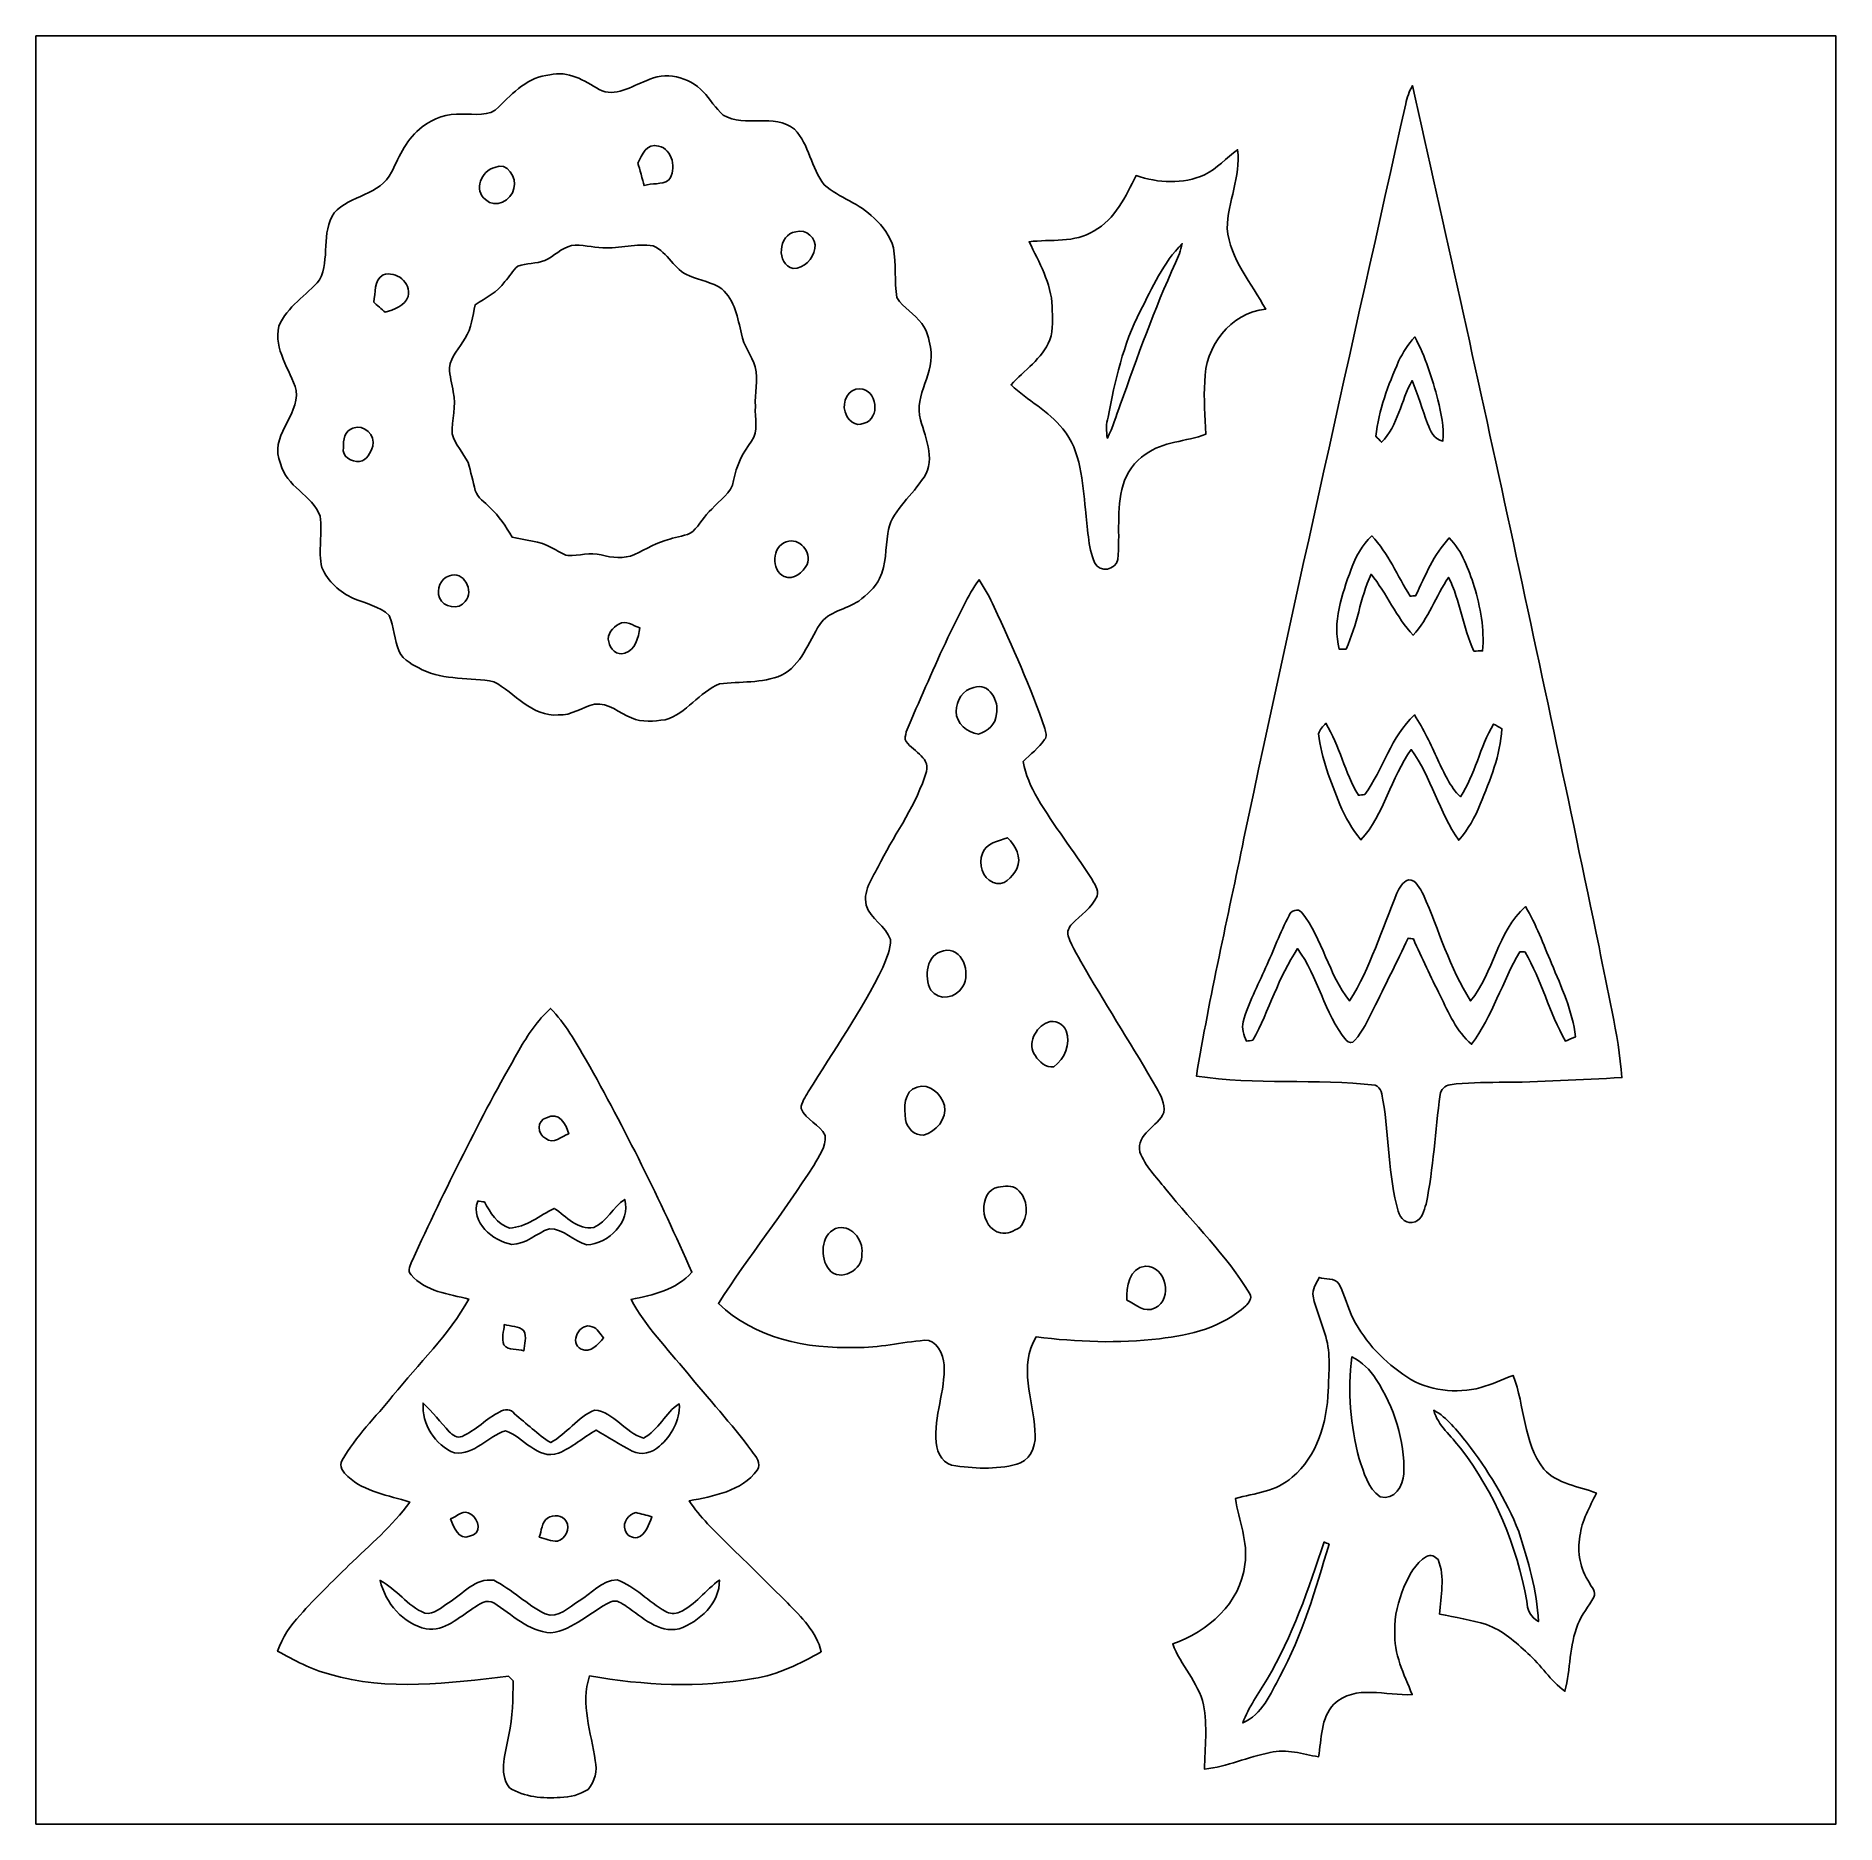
# Model space of a CAD drawing. Header units: centimetres. Extents: x -16.8 to 16.8, y -16.7 to 16.7.
import ezdxf

# ---------------------------------------------------------------- set-up
doc = ezdxf.new("R2010")
doc.units = ezdxf.units.CM
doc.header["$MEASUREMENT"] = 0
doc.layers.add('Layer 1', color=7, linetype='Continuous')

msp = doc.modelspace()

# ---------------------------------------------------------------- linework, layer by layer
at = {"layer": 'Layer 1', "color": 7}
for points, knots in [([(-16.77458, 16.66875), (-16.77458, 16.66875), (16.77458, 16.66875), (16.77458, 16.66875), (16.77458, 16.66875), (16.77458, 16.66875), (16.77458, -16.66875), (16.77458, -16.66875), (16.77458, -16.66875), (16.77458, -16.66875), (-16.77458, -16.66875), (-16.77458, -16.66875), (-16.77458, -16.66875), (-16.77458, -16.66875), (-16.77458, 16.66875), (-16.77458, 16.66875), (-16.77458, 16.66875), (-16.77458, 16.66875), (-16.77458, 16.66875), (-16.77458, 16.66875)], [0, 0, 0, 0, 0.16666667, 0.16666667, 0.16666667, 0.16666667, 0.33333333, 0.33333333, 0.33333333, 0.33333333, 0.5, 0.5, 0.5, 0.5, 0.66666667, 0.66666667, 0.66666667, 0.66666667, 1, 1, 1, 1]), ([(-7.19808, 15.94273), (-7.59354, 15.91451), (-7.88635, 15.60971), (-8.14846, 15.34477), (-8.14846, 15.34477), (-8.32132, 15.15216), (-8.61201, 15.22342), (-8.83849, 15.2086), (-8.83849, 15.2086), (-9.10449, 15.2273), (-9.36837, 15.14016), (-9.57509, 14.97365), (-9.57509, 14.97365), (-9.85943, 14.76657), (-9.99878, 14.43567), (-10.14801, 14.13051), (-10.14801, 14.13051), (-10.35368, 13.69836), (-10.92271, 13.70542), (-11.21833, 13.36957), (-11.21833, 13.36957), (-11.46528, 13.00339), (-11.29242, 12.50809), (-11.48786, 12.12391), (-11.48786, 12.12391), (-11.73057, 11.82793), (-12.09428, 11.62473), (-12.2488, 11.26102), (-12.2488, 11.26102), (-12.3504, 10.8137), (-12.03819, 10.4588), (-11.92248, 10.05805), (-11.92248, 10.05805), (-11.87415, 9.56698), (-12.44141, 9.20291), (-12.21846, 8.69703), (-12.21846, 8.69703), (-12.11827, 8.27087), (-11.62685, 8.11001), (-11.47657, 7.71349), (-11.47657, 7.71349), (-11.43212, 7.3981), (-11.51855, 7.07002), (-11.44693, 6.75569), (-11.44693, 6.75569), (-11.33581, 6.49817), (-11.11321, 6.29779), (-10.85956, 6.18384), (-10.85956, 6.18384), (-10.63237, 6.09177), (-10.37661, 6.03285), (-10.18928, 5.86493), (-10.18928, 5.86493), (-10.09932, 5.65221), (-10.09509, 5.40985), (-10.0076, 5.19501), (-10.0076, 5.19501), (-9.92752, 5.02179), (-9.73667, 4.93854), (-9.57686, 4.85352), (-9.57686, 4.85352), (-9.1634, 4.64467), (-8.67974, 4.72052), (-8.23948, 4.6295), (-8.23948, 4.6295), (-7.85001, 4.41713), (-7.52828, 3.97157), (-7.03933, 4.01003), (-7.03933, 4.01003), (-6.79238, 3.99344), (-6.59553, 4.1596), (-6.36517, 4.20793), (-6.36517, 4.20793), (-6.09812, 4.24886), (-5.90691, 4.03895), (-5.67514, 3.95358), (-5.67514, 3.95358), (-5.47829, 3.86856), (-5.25604, 3.89255), (-5.04966, 3.92077), (-5.04966, 3.92077), (-4.64503, 4.03331), (-4.41643, 4.43512), (-4.03401, 4.58858), (-4.03401, 4.58858), (-3.65266, 4.63762), (-3.24309, 4.59599), (-2.88078, 4.7498), (-2.88078, 4.7498), (-2.50578, 4.93712), (-2.37631, 5.3661), (-2.16747, 5.69701), (-2.16747, 5.69701), (-1.99778, 5.94924), (-1.67464, 5.97182), (-1.44039, 6.1341), (-1.44039, 6.1341), (-1.29081, 6.25228), (-1.13348, 6.37787), (-1.05022, 6.55461), (-1.05022, 6.55461), (-0.92851, 6.81708), (-0.93874, 7.11165), (-0.89817, 7.3914), (-0.89817, 7.3914), (-0.84843, 7.80274), (-0.47837, 8.05145), (-0.27023, 8.38306), (-0.27023, 8.38306), (0.01517, 8.70091), (-0.18486, 9.16376), (-0.29034, 9.51265), (-0.29034, 9.51265), (-0.42298, 9.98361), (0.00141, 10.39389), (-0.10478, 10.86379), (-0.10478, 10.86379), (-0.12841, 11.01972), (-0.17321, 11.17812), (-0.26141, 11.31041), (-0.26141, 11.31041), (-0.40252, 11.48397), (-0.60925, 11.59686), (-0.72778, 11.78983), (-0.72778, 11.78983), (-0.77858, 12.0964), (-0.74401, 12.4139), (-0.79163, 12.72187), (-0.79163, 12.72187), (-0.85513, 12.93601), (-0.98954, 13.1258), (-1.15394, 13.27467), (-1.15394, 13.27467), (-1.42205, 13.54137), (-1.79917, 13.65144), (-2.08456, 13.89486), (-2.08456, 13.89486), (-2.3308, 14.20883), (-2.35938, 14.63851), (-2.63596, 14.93202), (-2.63596, 14.93202), (-3.02013, 15.23294), (-3.556, 14.95919), (-3.96487, 15.19096), (-3.96487, 15.19096), (-4.10598, 15.3229), (-4.21111, 15.48694), (-4.33917, 15.63052), (-4.33917, 15.63052), (-4.60446, 15.9064), (-5.05213, 16.0214), (-5.40032, 15.83443), (-5.40032, 15.83443), (-5.6769, 15.73283), (-5.97747, 15.51622), (-6.27698, 15.67074), (-6.27698, 15.67074), (-6.55532, 15.84007), (-6.852, 16.02811), (-7.19808, 15.94273), (-7.19808, 15.94273), (-7.19808, 15.94273), (-7.19808, 15.94273), (-7.19808, 15.94273)], [0, 0, 0, 0, 0.02380952, 0.02380952, 0.02380952, 0.02380952, 0.04761905, 0.04761905, 0.04761905, 0.04761905, 0.07142857, 0.07142857, 0.07142857, 0.07142857, 0.0952381, 0.0952381, 0.0952381, 0.0952381, 0.11904762, 0.11904762, 0.11904762, 0.11904762, 0.14285714, 0.14285714, 0.14285714, 0.14285714, 0.16666667, 0.16666667, 0.16666667, 0.16666667, 0.19047619, 0.19047619, 0.19047619, 0.19047619, 0.21428571, 0.21428571, 0.21428571, 0.21428571, 0.23809524, 0.23809524, 0.23809524, 0.23809524, 0.26190476, 0.26190476, 0.26190476, 0.26190476, 0.28571429, 0.28571429, 0.28571429, 0.28571429, 0.30952381, 0.30952381, 0.30952381, 0.30952381, 0.33333333, 0.33333333, 0.33333333, 0.33333333, 0.35714286, 0.35714286, 0.35714286, 0.35714286, 0.38095238, 0.38095238, 0.38095238, 0.38095238, 0.4047619, 0.4047619, 0.4047619, 0.4047619, 0.42857143, 0.42857143, 0.42857143, 0.42857143, 0.45238095, 0.45238095, 0.45238095, 0.45238095, 0.47619048, 0.47619048, 0.47619048, 0.47619048, 0.5, 0.5, 0.5, 0.5, 0.52380952, 0.52380952, 0.52380952, 0.52380952, 0.54761905, 0.54761905, 0.54761905, 0.54761905, 0.57142857, 0.57142857, 0.57142857, 0.57142857, 0.5952381, 0.5952381, 0.5952381, 0.5952381, 0.61904762, 0.61904762, 0.61904762, 0.61904762, 0.64285714, 0.64285714, 0.64285714, 0.64285714, 0.66666667, 0.66666667, 0.66666667, 0.66666667, 0.69047619, 0.69047619, 0.69047619, 0.69047619, 0.71428571, 0.71428571, 0.71428571, 0.71428571, 0.73809524, 0.73809524, 0.73809524, 0.73809524, 0.76190476, 0.76190476, 0.76190476, 0.76190476, 0.78571429, 0.78571429, 0.78571429, 0.78571429, 0.80952381, 0.80952381, 0.80952381, 0.80952381, 0.83333333, 0.83333333, 0.83333333, 0.83333333, 0.85714286, 0.85714286, 0.85714286, 0.85714286, 0.88095238, 0.88095238, 0.88095238, 0.88095238, 0.9047619, 0.9047619, 0.9047619, 0.9047619, 0.92857143, 0.92857143, 0.92857143, 0.92857143, 0.95238095, 0.95238095, 0.95238095, 0.95238095, 1, 1, 1, 1]), ([(8.75418, 15.4051), (7.7403, 10.84227), (6.70913, 6.28262), (5.73969, 1.70991), (5.73969, 1.70991), (5.43842, 0.23354), (5.0987, -1.23649), (4.85316, -2.7238), (4.85316, -2.7238), (5.95489, -2.89489), (7.08131, -2.76789), (8.18797, -2.89419), (8.18797, -2.89419), (8.30016, -2.93441), (8.31391, -3.07728), (8.32979, -3.175), (8.32979, -3.175), (8.4515, -3.86151), (8.42327, -4.57059), (8.61554, -5.2451), (8.61554, -5.2451), (8.65046, -5.37951), (8.77676, -5.49981), (8.93092, -5.44054), (8.93092, -5.44054), (9.06709, -5.39327), (9.09602, -5.23205), (9.13306, -5.11104), (9.13306, -5.11104), (9.27312, -4.43759), (9.30628, -3.74897), (9.39482, -3.06846), (9.39482, -3.06846), (9.41211, -2.97568), (9.48619, -2.89701), (9.58144, -2.88466), (9.58144, -2.88466), (9.88342, -2.84198), (10.19034, -2.84445), (10.49514, -2.84021), (10.49514, -2.84021), (11.2582, -2.83845), (12.0202, -2.78553), (12.7829, -2.75308), (12.7829, -2.75308), (12.72505, -1.92652), (12.50139, -1.12395), (12.35745, -0.3108), (12.35745, -0.3108), (11.24514, 5.05037), (10.08239, 10.40095), (8.88153, 15.74271), (8.88153, 15.74271), (8.82191, 15.63758), (8.77887, 15.52363), (8.75418, 15.4051), (8.75418, 15.4051), (8.75418, 15.4051), (8.75418, 15.4051), (8.75418, 15.4051)], [0, 0, 0, 0, 0.0625, 0.0625, 0.0625, 0.0625, 0.125, 0.125, 0.125, 0.125, 0.1875, 0.1875, 0.1875, 0.1875, 0.25, 0.25, 0.25, 0.25, 0.3125, 0.3125, 0.3125, 0.3125, 0.375, 0.375, 0.375, 0.375, 0.4375, 0.4375, 0.4375, 0.4375, 0.5, 0.5, 0.5, 0.5, 0.5625, 0.5625, 0.5625, 0.5625, 0.625, 0.625, 0.625, 0.625, 0.6875, 0.6875, 0.6875, 0.6875, 0.75, 0.75, 0.75, 0.75, 0.8125, 0.8125, 0.8125, 0.8125, 0.875, 0.875, 0.875, 0.875, 1, 1, 1, 1]), ([(-5.55484, 14.29985), (-5.48852, 14.45084), (-5.38551, 14.68155), (-5.17208, 14.61699), (-5.17208, 14.61699), (-4.90643, 14.55843), (-4.82494, 14.1792), (-4.98475, 13.98129), (-4.98475, 13.98129), (-5.11351, 13.88851), (-5.29802, 13.92978), (-5.44089, 13.87969), (-5.44089, 13.87969), (-5.46947, 13.98482), (-5.52626, 14.19472), (-5.55484, 14.29985)], [0, 0, 0, 0, 0.2, 0.2, 0.2, 0.2, 0.4, 0.4, 0.4, 0.4, 0.6, 0.6, 0.6, 0.6, 1, 1, 1, 1]), ([(5.00309, 14.08289), (4.60234, 13.89944), (4.13879, 13.92661), (3.72886, 14.0656), (3.72886, 14.0656), (3.53448, 13.68531), (3.34469, 13.24504), (2.94499, 13.0369), (2.94499, 13.0369), (2.58974, 12.80301), (2.13536, 12.8838), (1.73602, 12.83229), (1.73602, 12.83229), (1.91982, 12.44847), (2.15053, 12.06041), (2.165, 11.62297), (2.165, 11.62297), (2.16606, 11.41765), (2.19287, 11.19893), (2.12231, 11.00102), (2.12231, 11.00102), (1.97626, 10.64895), (1.64394, 10.43728), (1.39876, 10.16282), (1.39876, 10.16282), (1.70603, 9.8746), (2.09515, 9.67846), (2.36185, 9.34649), (2.36185, 9.34649), (2.70969, 8.92634), (2.72521, 8.35378), (2.7873, 7.83766), (2.7873, 7.83766), (2.83139, 7.50605), (2.82469, 7.15116), (2.96122, 6.84001), (2.96122, 6.84001), (3.05364, 6.65198), (3.34963, 6.71054), (3.38808, 6.90739), (3.38808, 6.90739), (3.435, 7.36917), (3.3528, 7.84542), (3.4858, 8.29698), (3.4858, 8.29698), (3.55388, 8.52699), (3.70064, 8.73372), (3.90137, 8.86707), (3.90137, 8.86707), (4.22804, 9.11507), (4.66161, 9.09884), (5.03061, 9.24525), (5.03061, 9.24525), (5.01368, 9.57262), (4.98722, 9.90071), (5.00909, 10.22809), (5.00909, 10.22809), (5.00451, 10.86591), (5.48816, 11.51184), (6.14468, 11.57252), (6.14468, 11.57252), (5.88716, 12.06218), (5.47299, 12.50209), (5.4296, 13.08171), (5.4296, 13.08171), (5.43207, 13.57947), (5.68678, 14.04408), (5.62046, 14.54891), (5.62046, 14.54891), (5.41337, 14.39545), (5.23981, 14.19366), (5.00309, 14.08289), (5.00309, 14.08289), (5.00309, 14.08289), (5.00309, 14.08289), (5.00309, 14.08289)], [0, 0, 0, 0, 0.05, 0.05, 0.05, 0.05, 0.1, 0.1, 0.1, 0.1, 0.15, 0.15, 0.15, 0.15, 0.2, 0.2, 0.2, 0.2, 0.25, 0.25, 0.25, 0.25, 0.3, 0.3, 0.3, 0.3, 0.35, 0.35, 0.35, 0.35, 0.4, 0.4, 0.4, 0.4, 0.45, 0.45, 0.45, 0.45, 0.5, 0.5, 0.5, 0.5, 0.55, 0.55, 0.55, 0.55, 0.6, 0.6, 0.6, 0.6, 0.65, 0.65, 0.65, 0.65, 0.7, 0.7, 0.7, 0.7, 0.75, 0.75, 0.75, 0.75, 0.8, 0.8, 0.8, 0.8, 0.85, 0.85, 0.85, 0.85, 0.9, 0.9, 0.9, 0.9, 1, 1, 1, 1]), ([(-8.22184, 14.21836), (-7.99606, 14.33089), (-7.80697, 14.02468), (-7.86624, 13.82536), (-7.86624, 13.82536), (-7.90893, 13.60734), (-8.21866, 13.43731), (-8.3947, 13.61757), (-8.3947, 13.61757), (-8.62365, 13.78973), (-8.47443, 14.16121), (-8.22184, 14.21836)], [0, 0, 0, 0, 0.25, 0.25, 0.25, 0.25, 0.5, 0.5, 0.5, 0.5, 1, 1, 1, 1]), ([(-2.61373, 13.01715), (-2.42253, 13.08629), (-2.2225, 12.89262), (-2.25778, 12.70459), (-2.25778, 12.70459), (-2.28706, 12.51303), (-2.46168, 12.33487), (-2.65924, 12.33346), (-2.65924, 12.33346), (-2.98768, 12.40155), (-2.94146, 12.97905), (-2.61373, 13.01715)], [0, 0, 0, 0, 0.25, 0.25, 0.25, 0.25, 0.5, 0.5, 0.5, 0.5, 1, 1, 1, 1]), ([(-6.79626, 12.75962), (-6.59906, 12.79172), (-6.40609, 12.72364), (-6.20995, 12.71729), (-6.20995, 12.71729), (-5.89668, 12.70529), (-5.58236, 12.8083), (-5.27015, 12.7568), (-5.27015, 12.7568), (-4.99286, 12.63967), (-4.88491, 12.29995), (-4.5974, 12.198), (-4.5974, 12.198), (-4.39879, 12.10839), (-4.16948, 12.08158), (-3.98956, 11.95211), (-3.98956, 11.95211), (-3.75003, 11.73868), (-3.69535, 11.41095), (-3.6262, 11.11568), (-3.6262, 11.11568), (-3.59093, 10.8899), (-3.43394, 10.71245), (-3.37009, 10.49761), (-3.37009, 10.49761), (-3.31576, 10.25313), (-3.38032, 10.00548), (-3.3655, 9.75889), (-3.3655, 9.75889), (-3.38279, 9.54758), (-3.29918, 9.30134), (-3.4357, 9.11542), (-3.4357, 9.11542), (-3.60645, 8.90058), (-3.7211, 8.65117), (-3.77331, 8.38165), (-3.77331, 8.38165), (-3.80753, 8.1407), (-4.03543, 8.01723), (-4.18112, 7.84895), (-4.18112, 7.84895), (-4.31765, 7.72477), (-4.40055, 7.55438), (-4.53355, 7.42738), (-4.53355, 7.42738), (-4.65914, 7.34166), (-4.82177, 7.33778), (-4.96182, 7.28874), (-4.96182, 7.28874), (-5.19642, 7.22912), (-5.40526, 7.10389), (-5.62257, 7.00123), (-5.62257, 7.00123), (-5.81519, 6.91197), (-6.03991, 6.93984), (-6.23888, 6.99206), (-6.23888, 6.99206), (-6.44384, 7.04638), (-6.65304, 6.97442), (-6.85941, 6.97971), (-6.85941, 6.97971), (-6.96983, 7.00123), (-7.05944, 7.0799), (-7.15963, 7.12611), (-7.15963, 7.12611), (-7.38434, 7.25876), (-7.65563, 7.25664), (-7.90081, 7.32719), (-7.90081, 7.32719), (-8.0204, 7.52299), (-8.14141, 7.72301), (-8.31533, 7.87576), (-8.31533, 7.87576), (-8.40669, 7.97807), (-8.54357, 8.05533), (-8.58696, 8.19326), (-8.58696, 8.19326), (-8.63424, 8.36612), (-8.66563, 8.54392), (-8.72243, 8.71396), (-8.72243, 8.71396), (-8.81204, 8.8967), (-8.95668, 9.05298), (-9.02053, 9.24842), (-9.02053, 9.24842), (-9.0297, 9.51018), (-8.93057, 9.77159), (-8.9976, 10.033), (-8.9976, 10.033), (-9.01277, 10.18434), (-9.07239, 10.33145), (-9.06709, 10.48456), (-9.06709, 10.48456), (-9.04628, 10.70222), (-8.87554, 10.84933), (-8.77746, 11.03171), (-8.77746, 11.03171), (-8.65505, 11.21798), (-8.64235, 11.44729), (-8.58661, 11.65684), (-8.58661, 11.65684), (-8.39117, 11.78419), (-8.17421, 11.89461), (-8.03522, 12.08864), (-8.03522, 12.08864), (-7.95267, 12.18142), (-7.89129, 12.29572), (-7.79321, 12.37439), (-7.79321, 12.37439), (-7.63305, 12.43753), (-7.45208, 12.41742), (-7.29192, 12.48234), (-7.29192, 12.48234), (-7.11906, 12.55959), (-6.98535, 12.71764), (-6.79626, 12.75962)], [0, 0, 0, 0, 0.03333333, 0.03333333, 0.03333333, 0.03333333, 0.06666667, 0.06666667, 0.06666667, 0.06666667, 0.1, 0.1, 0.1, 0.1, 0.13333333, 0.13333333, 0.13333333, 0.13333333, 0.16666667, 0.16666667, 0.16666667, 0.16666667, 0.2, 0.2, 0.2, 0.2, 0.23333333, 0.23333333, 0.23333333, 0.23333333, 0.26666667, 0.26666667, 0.26666667, 0.26666667, 0.3, 0.3, 0.3, 0.3, 0.33333333, 0.33333333, 0.33333333, 0.33333333, 0.36666667, 0.36666667, 0.36666667, 0.36666667, 0.4, 0.4, 0.4, 0.4, 0.43333333, 0.43333333, 0.43333333, 0.43333333, 0.46666667, 0.46666667, 0.46666667, 0.46666667, 0.5, 0.5, 0.5, 0.5, 0.53333333, 0.53333333, 0.53333333, 0.53333333, 0.56666667, 0.56666667, 0.56666667, 0.56666667, 0.6, 0.6, 0.6, 0.6, 0.63333333, 0.63333333, 0.63333333, 0.63333333, 0.66666667, 0.66666667, 0.66666667, 0.66666667, 0.7, 0.7, 0.7, 0.7, 0.73333333, 0.73333333, 0.73333333, 0.73333333, 0.76666667, 0.76666667, 0.76666667, 0.76666667, 0.8, 0.8, 0.8, 0.8, 0.83333333, 0.83333333, 0.83333333, 0.83333333, 0.86666667, 0.86666667, 0.86666667, 0.86666667, 0.9, 0.9, 0.9, 0.9, 0.93333333, 0.93333333, 0.93333333, 0.93333333, 1, 1, 1, 1]), ([(3.80541, 11.53583), (4.0319, 11.97575), (4.2351, 12.44141), (4.58823, 12.79772), (4.58823, 12.79772), (4.56247, 12.67213), (4.51556, 12.55219), (4.46123, 12.43647), (4.46123, 12.43647), (4.07035, 11.57534), (3.75179, 10.68387), (3.43464, 9.79382), (3.43464, 9.79382), (3.35703, 9.58391), (3.29494, 9.36731), (3.1937, 9.16728), (3.1937, 9.16728), (3.17112, 9.29887), (3.17112, 9.43398), (3.2064, 9.56381), (3.2064, 9.56381), (3.33834, 10.23832), (3.48827, 10.92024), (3.80541, 11.53583)], [0, 0, 0, 0, 0.14285714, 0.14285714, 0.14285714, 0.14285714, 0.28571429, 0.28571429, 0.28571429, 0.28571429, 0.42857143, 0.42857143, 0.42857143, 0.42857143, 0.57142857, 0.57142857, 0.57142857, 0.57142857, 0.71428571, 0.71428571, 0.71428571, 0.71428571, 1, 1, 1, 1]), ([(-10.30499, 12.21528), (-10.05981, 12.29642), (-9.78112, 12.0717), (-9.83509, 11.81276), (-9.83509, 11.81276), (-9.90177, 11.63355), (-10.10214, 11.56617), (-10.26901, 11.51855), (-10.26901, 11.51855), (-10.32157, 11.56617), (-10.42705, 11.66107), (-10.47997, 11.70834), (-10.47997, 11.70834), (-10.44328, 11.87662), (-10.4835, 12.11545), (-10.30499, 12.21528)], [0, 0, 0, 0, 0.2, 0.2, 0.2, 0.2, 0.4, 0.4, 0.4, 0.4, 0.6, 0.6, 0.6, 0.6, 1, 1, 1, 1]), ([(8.62295, 10.60485), (8.70232, 10.76784), (8.79828, 10.92482), (8.92316, 11.05747), (8.92316, 11.05747), (9.12354, 10.68917), (9.2456, 10.28594), (9.35567, 9.88377), (9.35567, 9.88377), (9.40929, 9.63224), (9.47667, 9.37613), (9.44704, 9.11719), (9.44704, 9.11719), (9.27559, 9.14788), (9.21561, 9.30451), (9.16199, 9.4421), (9.16199, 9.4421), (9.06392, 9.70844), (8.98349, 9.98114), (8.87412, 10.24326), (8.87412, 10.24326), (8.66387, 9.87143), (8.61624, 9.40647), (8.30474, 9.09426), (8.30474, 9.09426), (8.26911, 9.1313), (8.23383, 9.16834), (8.19856, 9.20538), (8.19856, 9.20538), (8.25359, 9.69398), (8.42574, 10.15753), (8.62295, 10.60485)], [0, 0, 0, 0, 0.11111111, 0.11111111, 0.11111111, 0.11111111, 0.22222222, 0.22222222, 0.22222222, 0.22222222, 0.33333333, 0.33333333, 0.33333333, 0.33333333, 0.44444444, 0.44444444, 0.44444444, 0.44444444, 0.55555556, 0.55555556, 0.55555556, 0.55555556, 0.66666667, 0.66666667, 0.66666667, 0.66666667, 0.77777778, 0.77777778, 0.77777778, 0.77777778, 1, 1, 1, 1]), ([(-1.42099, 10.08909), (-1.09714, 10.08697), (-1.02941, 9.53523), (-1.33703, 9.44915), (-1.33703, 9.44915), (-1.5053, 9.36872), (-1.65664, 9.51512), (-1.69474, 9.66364), (-1.69474, 9.66364), (-1.75578, 9.84109), (-1.63089, 10.10356), (-1.42099, 10.08909)], [0, 0, 0, 0, 0.25, 0.25, 0.25, 0.25, 0.5, 0.5, 0.5, 0.5, 1, 1, 1, 1]), ([(-10.86979, 9.35567), (-10.66094, 9.43645), (-10.44328, 9.23149), (-10.49584, 9.01876), (-10.49584, 9.01876), (-10.53959, 8.90094), (-10.60591, 8.75524), (-10.74596, 8.73548), (-10.74596, 8.73548), (-10.89166, 8.72172), (-11.07934, 8.8198), (-11.043, 8.9983), (-11.043, 8.9983), (-11.05429, 9.13201), (-11.01619, 9.31263), (-10.86979, 9.35567)], [0, 0, 0, 0, 0.2, 0.2, 0.2, 0.2, 0.4, 0.4, 0.4, 0.4, 0.6, 0.6, 0.6, 0.6, 1, 1, 1, 1]), ([(-2.79012, 7.23618), (-2.55094, 7.33143), (-2.30858, 7.04215), (-2.40348, 6.8139), (-2.40348, 6.8139), (-2.4832, 6.66609), (-2.64583, 6.52251), (-2.82928, 6.58883), (-2.82928, 6.58883), (-3.08328, 6.7123), (-3.05999, 7.14834), (-2.79012, 7.23618)], [0, 0, 0, 0, 0.25, 0.25, 0.25, 0.25, 0.5, 0.5, 0.5, 0.5, 1, 1, 1, 1]), ([(7.73712, 6.72465), (7.81791, 6.95713), (7.94067, 7.17726), (8.12059, 7.34766), (8.12059, 7.34766), (8.43421, 7.02627), (8.59825, 6.59941), (8.83673, 6.22582), (8.83673, 6.22582), (8.86213, 6.22723), (8.91293, 6.2297), (8.93833, 6.23111), (8.93833, 6.23111), (9.12142, 6.60541), (9.27488, 7.00158), (9.56592, 7.30991), (9.56592, 7.30991), (9.81004, 7.06049), (9.92329, 6.72782), (10.033, 6.40503), (10.033, 6.40503), (10.14695, 6.01627), (10.22385, 5.61128), (10.18822, 5.20488), (10.18822, 5.20488), (10.13354, 5.20347), (10.07957, 5.20171), (10.02559, 5.19994), (10.02559, 5.19994), (9.81957, 5.64162), (9.77406, 6.1408), (9.55463, 6.57542), (9.55463, 6.57542), (9.31721, 6.22512), (9.17998, 5.81096), (8.89282, 5.49416), (8.89282, 5.49416), (8.57744, 5.83565), (8.39964, 6.27556), (8.11036, 6.63187), (8.11036, 6.63187), (7.90116, 6.18666), (7.85707, 5.6836), (7.64222, 5.2391), (7.64222, 5.2391), (7.61083, 5.23804), (7.54768, 5.23628), (7.51628, 5.23558), (7.51628, 5.23558), (7.38399, 5.74216), (7.56391, 6.25157), (7.73712, 6.72465)], [0, 0, 0, 0, 0.07142857, 0.07142857, 0.07142857, 0.07142857, 0.14285714, 0.14285714, 0.14285714, 0.14285714, 0.21428571, 0.21428571, 0.21428571, 0.21428571, 0.28571429, 0.28571429, 0.28571429, 0.28571429, 0.35714286, 0.35714286, 0.35714286, 0.35714286, 0.42857143, 0.42857143, 0.42857143, 0.42857143, 0.5, 0.5, 0.5, 0.5, 0.57142857, 0.57142857, 0.57142857, 0.57142857, 0.64285714, 0.64285714, 0.64285714, 0.64285714, 0.71428571, 0.71428571, 0.71428571, 0.71428571, 0.78571429, 0.78571429, 0.78571429, 0.78571429, 0.85714286, 0.85714286, 0.85714286, 0.85714286, 1, 1, 1, 1]), ([(-9.06921, 6.60082), (-8.81063, 6.71901), (-8.59861, 6.31719), (-8.77358, 6.1274), (-8.77358, 6.1274), (-8.89282, 5.95736), (-9.18281, 6.01098), (-9.25654, 6.19619), (-9.25654, 6.19619), (-9.31545, 6.34965), (-9.23431, 6.55673), (-9.06921, 6.60082)], [0, 0, 0, 0, 0.25, 0.25, 0.25, 0.25, 0.5, 0.5, 0.5, 0.5, 1, 1, 1, 1]), ([(0.80363, 6.52956), (0.58208, 6.2297), (0.43815, 5.88433), (0.26987, 5.55378), (0.26987, 5.55378), (0.01305, 5.01297), (-0.22296, 4.46264), (-0.46426, 3.91513), (-0.46426, 3.91513), (-0.51435, 3.79871), (-0.57503, 3.68018), (-0.57644, 3.55071), (-0.57644, 3.55071), (-0.46637, 3.3401), (-0.10372, 3.23638), (-0.17815, 2.95698), (-0.17815, 2.95698), (-0.35807, 2.3495), (-0.74048, 1.83339), (-1.02764, 1.27564), (-1.02764, 1.27564), (-1.14582, 1.02059), (-1.36984, 0.76376), (-1.30034, 0.46426), (-1.30034, 0.46426), (-1.22238, 0.20496), (-0.93098, 0.07655), (-0.84914, -0.17886), (-0.84914, -0.17886), (-0.84102, -0.36019), (-0.92886, -0.5334), (-0.99272, -0.69956), (-0.99272, -0.69956), (-1.38359, -1.51306), (-1.90747, -2.25143), (-2.38125, -3.01696), (-2.38125, -3.01696), (-2.43593, -3.11503), (-2.50896, -3.21381), (-2.51601, -3.33022), (-2.51601, -3.33022), (-2.42288, -3.54259), (-2.16782, -3.6255), (-2.06693, -3.83223), (-2.06693, -3.83223), (-2.04329, -4.0453), (-2.18405, -4.21393), (-2.27965, -4.3882), (-2.27965, -4.3882), (-2.83528, -5.2705), (-3.49109, -6.08436), (-4.05448, -6.96172), (-4.05448, -6.96172), (-3.38596, -7.61577), (-2.40383, -7.81367), (-1.49895, -7.78298), (-1.49895, -7.78298), (-1.06609, -7.79392), (-0.64488, -7.68491), (-0.21625, -7.64999), (-0.21625, -7.64999), (0.01799, -7.62776), (0.1337, -7.91563), (0.15028, -8.10613), (0.15028, -8.10613), (0.17709, -8.59543), (-0.04516, -9.06604), (0.00423, -9.55675), (0.00423, -9.55675), (0.01446, -9.7596), (0.14676, -9.9822), (0.37147, -9.99278), (0.37147, -9.99278), (0.77082, -10.04394), (1.18921, -10.0651), (1.57762, -9.93634), (1.57762, -9.93634), (1.79317, -9.83615), (1.87925, -9.55499), (1.84326, -9.33309), (1.84326, -9.33309), (1.81046, -8.75489), (1.53141, -8.13012), (1.86443, -7.58754), (1.86443, -7.58754), (2.62714, -7.67715), (3.40078, -7.71596), (4.16454, -7.61965), (4.16454, -7.61965), (4.73816, -7.55544), (5.33541, -7.40728), (5.77462, -7.00934), (5.77462, -7.00934), (5.82683, -6.94937), (5.90056, -6.86364), (5.84906, -6.78145), (5.84906, -6.78145), (5.41373, -6.06178), (4.80377, -5.47441), (4.27672, -4.82459), (4.27672, -4.82459), (4.10739, -4.60622), (3.8989, -4.40196), (3.79906, -4.13949), (3.79906, -4.13949), (3.72604, -3.79554), (4.13773, -3.67277), (4.24815, -3.40007), (4.24815, -3.40007), (4.26649, -3.23638), (4.18994, -3.08222), (4.11057, -2.94569), (4.11057, -2.94569), (3.68371, -2.20133), (3.21874, -1.47955), (2.7873, -0.73801), (2.7873, -0.73801), (2.66947, -0.53481), (2.54106, -0.33373), (2.46556, -0.11042), (2.46556, -0.11042), (2.43487, -0.02893), (2.47791, 0.05327), (2.534, 0.11077), (2.534, 0.11077), (2.69381, 0.27799), (2.90336, 0.41451), (3.00143, 0.63183), (3.00143, 0.63183), (3.05188, 0.75918), (2.93582, 0.87277), (2.88643, 0.98037), (2.88643, 0.98037), (2.5594, 1.47496), (2.19781, 1.94663), (1.89195, 2.45533), (1.89195, 2.45533), (1.7653, 2.667), (1.66934, 2.89807), (1.62489, 3.14149), (1.62489, 3.14149), (1.76177, 3.27378), (1.911, 3.39549), (2.0253, 3.54894), (2.0253, 3.54894), (2.07645, 3.60786), (2.0447, 3.68935), (2.02847, 3.75497), (2.02847, 3.75497), (1.76636, 4.53143), (1.42487, 5.27791), (1.08373, 6.02156), (1.08373, 6.02156), (1.00259, 6.1976), (0.91264, 6.3694), (0.80363, 6.52956), (0.80363, 6.52956), (0.80363, 6.52956), (0.80363, 6.52956), (0.80363, 6.52956)], [0, 0, 0, 0, 0.02439024, 0.02439024, 0.02439024, 0.02439024, 0.04878049, 0.04878049, 0.04878049, 0.04878049, 0.07317073, 0.07317073, 0.07317073, 0.07317073, 0.09756098, 0.09756098, 0.09756098, 0.09756098, 0.12195122, 0.12195122, 0.12195122, 0.12195122, 0.14634146, 0.14634146, 0.14634146, 0.14634146, 0.17073171, 0.17073171, 0.17073171, 0.17073171, 0.19512195, 0.19512195, 0.19512195, 0.19512195, 0.2195122, 0.2195122, 0.2195122, 0.2195122, 0.24390244, 0.24390244, 0.24390244, 0.24390244, 0.26829268, 0.26829268, 0.26829268, 0.26829268, 0.29268293, 0.29268293, 0.29268293, 0.29268293, 0.31707317, 0.31707317, 0.31707317, 0.31707317, 0.34146341, 0.34146341, 0.34146341, 0.34146341, 0.36585366, 0.36585366, 0.36585366, 0.36585366, 0.3902439, 0.3902439, 0.3902439, 0.3902439, 0.41463415, 0.41463415, 0.41463415, 0.41463415, 0.43902439, 0.43902439, 0.43902439, 0.43902439, 0.46341463, 0.46341463, 0.46341463, 0.46341463, 0.48780488, 0.48780488, 0.48780488, 0.48780488, 0.51219512, 0.51219512, 0.51219512, 0.51219512, 0.53658537, 0.53658537, 0.53658537, 0.53658537, 0.56097561, 0.56097561, 0.56097561, 0.56097561, 0.58536585, 0.58536585, 0.58536585, 0.58536585, 0.6097561, 0.6097561, 0.6097561, 0.6097561, 0.63414634, 0.63414634, 0.63414634, 0.63414634, 0.65853659, 0.65853659, 0.65853659, 0.65853659, 0.68292683, 0.68292683, 0.68292683, 0.68292683, 0.70731707, 0.70731707, 0.70731707, 0.70731707, 0.73170732, 0.73170732, 0.73170732, 0.73170732, 0.75609756, 0.75609756, 0.75609756, 0.75609756, 0.7804878, 0.7804878, 0.7804878, 0.7804878, 0.80487805, 0.80487805, 0.80487805, 0.80487805, 0.82926829, 0.82926829, 0.82926829, 0.82926829, 0.85365854, 0.85365854, 0.85365854, 0.85365854, 0.87804878, 0.87804878, 0.87804878, 0.87804878, 0.90243902, 0.90243902, 0.90243902, 0.90243902, 0.92682927, 0.92682927, 0.92682927, 0.92682927, 0.95121951, 0.95121951, 0.95121951, 0.95121951, 1, 1, 1, 1]), ([(-5.91009, 5.70159), (-5.78309, 5.78838), (-5.64656, 5.66914), (-5.52168, 5.63421), (-5.52168, 5.63421), (-5.5439, 5.45606), (-5.60211, 5.21688), (-5.80214, 5.16149), (-5.80214, 5.16149), (-5.94219, 5.10963), (-6.07977, 5.24016), (-6.09918, 5.37386), (-6.09918, 5.37386), (-6.1408, 5.51356), (-6.0265, 5.64198), (-5.91009, 5.70159)], [0, 0, 0, 0, 0.2, 0.2, 0.2, 0.2, 0.4, 0.4, 0.4, 0.4, 0.6, 0.6, 0.6, 0.6, 1, 1, 1, 1]), ([(0.70238, 4.51944), (0.98637, 4.62386), (1.18498, 4.26649), (1.12642, 4.02731), (1.12642, 4.02731), (1.11866, 3.83928), (0.96238, 3.7017), (0.78952, 3.65407), (0.78952, 3.65407), (0.58138, 3.67947), (0.37324, 3.85269), (0.37712, 4.07423), (0.37712, 4.07423), (0.37924, 4.26614), (0.50024, 4.48769), (0.70238, 4.51944)], [0, 0, 0, 0, 0.2, 0.2, 0.2, 0.2, 0.4, 0.4, 0.4, 0.4, 0.6, 0.6, 0.6, 0.6, 1, 1, 1, 1]), ([(7.99183, 2.52554), (8.34108, 2.99614), (8.47337, 3.61244), (8.92104, 4.00897), (8.92104, 4.00897), (9.08614, 3.74191), (9.22514, 3.4604), (9.35179, 3.17324), (9.35179, 3.17324), (9.47244, 2.93299), (9.57545, 2.67264), (9.77371, 2.4832), (9.77371, 2.4832), (10.05628, 2.89807), (10.12966, 3.41242), (10.39354, 3.83787), (10.39354, 3.83787), (10.44434, 3.80965), (10.49514, 3.78107), (10.54629, 3.75214), (10.54629, 3.75214), (10.52124, 3.25826), (10.32827, 2.79753), (10.14307, 2.34633), (10.14307, 2.34633), (10.04817, 2.10291), (9.91694, 1.87113), (9.74478, 1.67393), (9.74478, 1.67393), (9.37295, 2.1971), (9.23784, 2.84621), (8.85754, 3.36374), (8.85754, 3.36374), (8.47901, 2.8381), (8.36119, 2.16359), (7.9188, 1.67993), (7.9188, 1.67993), (7.75723, 1.88031), (7.62176, 2.10185), (7.52863, 2.34209), (7.52863, 2.34209), (7.36036, 2.7686), (7.17444, 3.19793), (7.13211, 3.65901), (7.13211, 3.65901), (7.1441, 3.74015), (7.21854, 3.79413), (7.26616, 3.85586), (7.26616, 3.85586), (7.51769, 3.43041), (7.62212, 2.93829), (7.87188, 2.51213), (7.87188, 2.51213), (7.90187, 2.51566), (7.96184, 2.52201), (7.99183, 2.52554)], [0, 0, 0, 0, 0.06666667, 0.06666667, 0.06666667, 0.06666667, 0.13333333, 0.13333333, 0.13333333, 0.13333333, 0.2, 0.2, 0.2, 0.2, 0.26666667, 0.26666667, 0.26666667, 0.26666667, 0.33333333, 0.33333333, 0.33333333, 0.33333333, 0.4, 0.4, 0.4, 0.4, 0.46666667, 0.46666667, 0.46666667, 0.46666667, 0.53333333, 0.53333333, 0.53333333, 0.53333333, 0.6, 0.6, 0.6, 0.6, 0.66666667, 0.66666667, 0.66666667, 0.66666667, 0.73333333, 0.73333333, 0.73333333, 0.73333333, 0.8, 0.8, 0.8, 0.8, 0.86666667, 0.86666667, 0.86666667, 0.86666667, 1, 1, 1, 1]), ([(0.86677, 1.42558), (0.92463, 1.62525), (1.17052, 1.65664), (1.33315, 1.72085), (1.33315, 1.72085), (1.48661, 1.56916), (1.60161, 1.35925), (1.50707, 1.13877), (1.50707, 1.13877), (1.41746, 0.98848), (1.26471, 0.79869), (1.06362, 0.88583), (1.06362, 0.88583), (0.8576, 0.97543), (0.78916, 1.22802), (0.86677, 1.42558)], [0, 0, 0, 0, 0.2, 0.2, 0.2, 0.2, 0.4, 0.4, 0.4, 0.4, 0.6, 0.6, 0.6, 0.6, 1, 1, 1, 1]), ([(8.5919, 0.68545), (8.63953, 0.78317), (8.69315, 0.89817), (8.80427, 0.93486), (8.80427, 0.93486), (8.95844, 0.93733), (9.01841, 0.76694), (9.08509, 0.65617), (9.08509, 0.65617), (9.37295, -0.00388), (9.57509, -0.70944), (9.96456, -1.3208), (9.96456, -1.3208), (10.39636, -0.78916), (10.46445, -0.03563), (10.98515, 0.43533), (10.98515, 0.43533), (11.19223, 0.10442), (11.31641, -0.26776), (11.47374, -0.62301), (11.47374, -0.62301), (11.65472, -1.06751), (11.86497, -1.50813), (11.92177, -1.99037), (11.92177, -1.99037), (11.85792, -2.01754), (11.79442, -2.04541), (11.73092, -2.07222), (11.73092, -2.07222), (11.43106, -1.54199), (11.28289, -0.94227), (10.98338, -0.41099), (10.98338, -0.41099), (10.95798, -0.40922), (10.90718, -0.40605), (10.88178, -0.40428), (10.88178, -0.40428), (10.55335, -0.96485), (10.37272, -1.60338), (9.98149, -2.12901), (9.98149, -2.12901), (9.70068, -1.88983), (9.5571, -1.54517), (9.398, -1.22273), (9.398, -1.22273), (9.22232, -0.87454), (9.05404, -0.52282), (8.89706, -0.16616), (8.89706, -0.16616), (8.87307, -0.16334), (8.82474, -0.15769), (8.80039, -0.15487), (8.80039, -0.15487), (8.5852, -0.5969), (8.37071, -1.03964), (8.15093, -1.47955), (8.15093, -1.47955), (8.0518, -1.68063), (7.95514, -1.88524), (7.80591, -2.05564), (7.80591, -2.05564), (7.77452, -2.11384), (7.67715, -2.11384), (7.64716, -2.05528), (7.64716, -2.05528), (7.233, -1.54905), (7.12399, -0.87313), (6.74017, -0.34784), (6.74017, -0.34784), (6.37716, -0.87348), (6.21418, -1.50178), (5.90444, -2.05669), (5.90444, -2.05669), (5.87481, -2.06022), (5.81589, -2.06798), (5.78626, -2.07186), (5.78626, -2.07186), (5.74075, -1.95792), (5.69031, -1.8348), (5.7277, -1.71097), (5.7277, -1.71097), (5.81766, -1.35749), (5.99793, -1.03752), (6.14257, -0.70485), (6.14257, -0.70485), (6.29285, -0.38241), (6.41209, -0.04516), (6.57966, 0.26882), (6.57966, 0.26882), (6.61741, 0.36195), (6.74546, 0.41416), (6.81849, 0.32773), (6.81849, 0.32773), (7.21289, -0.1651), (7.30991, -0.83114), (7.70996, -1.32115), (7.70996, -1.32115), (8.09872, -0.69885), (8.30897, 0.01341), (8.5919, 0.68545)], [0, 0, 0, 0, 0.03846154, 0.03846154, 0.03846154, 0.03846154, 0.07692308, 0.07692308, 0.07692308, 0.07692308, 0.11538462, 0.11538462, 0.11538462, 0.11538462, 0.15384615, 0.15384615, 0.15384615, 0.15384615, 0.19230769, 0.19230769, 0.19230769, 0.19230769, 0.23076923, 0.23076923, 0.23076923, 0.23076923, 0.26923077, 0.26923077, 0.26923077, 0.26923077, 0.30769231, 0.30769231, 0.30769231, 0.30769231, 0.34615385, 0.34615385, 0.34615385, 0.34615385, 0.38461538, 0.38461538, 0.38461538, 0.38461538, 0.42307692, 0.42307692, 0.42307692, 0.42307692, 0.46153846, 0.46153846, 0.46153846, 0.46153846, 0.5, 0.5, 0.5, 0.5, 0.53846154, 0.53846154, 0.53846154, 0.53846154, 0.57692308, 0.57692308, 0.57692308, 0.57692308, 0.61538462, 0.61538462, 0.61538462, 0.61538462, 0.65384615, 0.65384615, 0.65384615, 0.65384615, 0.69230769, 0.69230769, 0.69230769, 0.69230769, 0.73076923, 0.73076923, 0.73076923, 0.73076923, 0.76923077, 0.76923077, 0.76923077, 0.76923077, 0.80769231, 0.80769231, 0.80769231, 0.80769231, 0.84615385, 0.84615385, 0.84615385, 0.84615385, 0.88461538, 0.88461538, 0.88461538, 0.88461538, 0.92307692, 0.92307692, 0.92307692, 0.92307692, 1, 1, 1, 1]), ([(0.13829, -0.38841), (0.49107, -0.30163), (0.65899, -0.80257), (0.4953, -1.05728), (0.4953, -1.05728), (0.39194, -1.27071), (0.03881, -1.33209), (-0.09596, -1.11972), (-0.09596, -1.11972), (-0.23178, -0.87701), (-0.1778, -0.45085), (0.13829, -0.38841)], [0, 0, 0, 0, 0.25, 0.25, 0.25, 0.25, 0.5, 0.5, 0.5, 0.5, 1, 1, 1, 1]), ([(-7.77275, -2.24402), (-8.50194, -3.5119), (-9.14471, -4.82812), (-9.7603, -6.15421), (-9.7603, -6.15421), (-9.79029, -6.23993), (-9.86049, -6.35106), (-9.78288, -6.43149), (-9.78288, -6.43149), (-9.51265, -6.74053), (-9.08191, -6.7885), (-8.70797, -6.88128), (-8.70797, -6.88128), (-9.07415, -7.55544), (-9.64883, -8.08461), (-10.1219, -8.68186), (-10.1219, -8.68186), (-10.44293, -9.07874), (-10.81123, -9.44245), (-11.07052, -9.88519), (-11.07052, -9.88519), (-11.13473, -9.99525), (-11.049, -10.11873), (-10.96363, -10.18752), (-10.96363, -10.18752), (-10.64895, -10.48209), (-10.20304, -10.53853), (-9.80969, -10.66588), (-9.80969, -10.66588), (-10.12719, -11.11285), (-10.55441, -11.46422), (-10.94423, -11.84522), (-10.94423, -11.84522), (-11.25149, -12.14931), (-11.56229, -12.45129), (-11.85228, -12.77197), (-11.85228, -12.77197), (-12.0336, -12.96705), (-12.18424, -13.19248), (-12.27138, -13.44612), (-12.27138, -13.44612), (-11.96269, -13.61652), (-11.64837, -13.78656), (-11.30441, -13.87475), (-11.30441, -13.87475), (-10.21962, -14.20001), (-9.07168, -14.03809), (-7.96784, -13.9132), (-7.96784, -13.9132), (-7.93926, -13.94072), (-7.91069, -13.96824), (-7.88211, -13.99646), (-7.88211, -13.99646), (-7.88564, -14.33301), (-7.88529, -14.67485), (-7.96078, -15.0054), (-7.96078, -15.0054), (-8.01652, -15.32361), (-8.16434, -15.70426), (-7.95091, -15.99318), (-7.95091, -15.99318), (-7.67009, -16.16745), (-7.32578, -16.19779), (-7.00299, -16.17169), (-7.00299, -16.17169), (-6.81955, -16.17416), (-6.63893, -16.11842), (-6.48335, -16.02317), (-6.48335, -16.02317), (-6.36376, -15.87359), (-6.30167, -15.67603), (-6.35282, -15.48624), (-6.35282, -15.48624), (-6.42126, -14.96448), (-6.63469, -14.43179), (-6.45513, -13.90862), (-6.45513, -13.90862), (-5.44936, -14.08324), (-4.40902, -14.1351), (-3.40043, -13.95624), (-3.40043, -13.95624), (-2.94816, -13.88428), (-2.53083, -13.68425), (-2.13783, -13.45706), (-2.13783, -13.45706), (-2.22532, -13.08312), (-2.51495, -12.80866), (-2.77001, -12.54196), (-2.77001, -12.54196), (-3.13584, -12.17859), (-3.50379, -11.81735), (-3.87315, -11.45787), (-3.87315, -11.45787), (-4.12997, -11.20069), (-4.40126, -10.94987), (-4.59916, -10.6426), (-4.59916, -10.6426), (-4.14831, -10.55476), (-3.62479, -10.46762), (-3.3334, -10.07145), (-3.3334, -10.07145), (-3.24132, -9.9508), (-3.36585, -9.80899), (-3.43253, -9.71409), (-3.43253, -9.71409), (-3.81423, -9.20574), (-4.24286, -8.73513), (-4.64679, -8.24512), (-4.64679, -8.24512), (-5.00733, -7.8045), (-5.41302, -7.39422), (-5.68396, -6.88869), (-5.68396, -6.88869), (-5.27438, -6.80967), (-4.83764, -6.70877), (-4.55083, -6.37999), (-4.55083, -6.37999), (-5.14138, -5.03167), (-5.79861, -3.71122), (-6.51898, -2.42711), (-6.51898, -2.42711), (-6.71724, -2.0895), (-6.90915, -1.74096), (-7.18714, -1.46156), (-7.18714, -1.46156), (-7.42491, -1.68698), (-7.61365, -1.95862), (-7.77275, -2.24402), (-7.77275, -2.24402), (-7.77275, -2.24402), (-7.77275, -2.24402), (-7.77275, -2.24402)], [0, 0, 0, 0, 0.02941176, 0.02941176, 0.02941176, 0.02941176, 0.05882353, 0.05882353, 0.05882353, 0.05882353, 0.08823529, 0.08823529, 0.08823529, 0.08823529, 0.11764706, 0.11764706, 0.11764706, 0.11764706, 0.14705882, 0.14705882, 0.14705882, 0.14705882, 0.17647059, 0.17647059, 0.17647059, 0.17647059, 0.20588235, 0.20588235, 0.20588235, 0.20588235, 0.23529412, 0.23529412, 0.23529412, 0.23529412, 0.26470588, 0.26470588, 0.26470588, 0.26470588, 0.29411765, 0.29411765, 0.29411765, 0.29411765, 0.32352941, 0.32352941, 0.32352941, 0.32352941, 0.35294118, 0.35294118, 0.35294118, 0.35294118, 0.38235294, 0.38235294, 0.38235294, 0.38235294, 0.41176471, 0.41176471, 0.41176471, 0.41176471, 0.44117647, 0.44117647, 0.44117647, 0.44117647, 0.47058824, 0.47058824, 0.47058824, 0.47058824, 0.5, 0.5, 0.5, 0.5, 0.52941176, 0.52941176, 0.52941176, 0.52941176, 0.55882353, 0.55882353, 0.55882353, 0.55882353, 0.58823529, 0.58823529, 0.58823529, 0.58823529, 0.61764706, 0.61764706, 0.61764706, 0.61764706, 0.64705882, 0.64705882, 0.64705882, 0.64705882, 0.67647059, 0.67647059, 0.67647059, 0.67647059, 0.70588235, 0.70588235, 0.70588235, 0.70588235, 0.73529412, 0.73529412, 0.73529412, 0.73529412, 0.76470588, 0.76470588, 0.76470588, 0.76470588, 0.79411765, 0.79411765, 0.79411765, 0.79411765, 0.82352941, 0.82352941, 0.82352941, 0.82352941, 0.85294118, 0.85294118, 0.85294118, 0.85294118, 0.88235294, 0.88235294, 0.88235294, 0.88235294, 0.91176471, 0.91176471, 0.91176471, 0.91176471, 0.94117647, 0.94117647, 0.94117647, 0.94117647, 1, 1, 1, 1]), ([(2.07716, -1.72191), (2.21791, -1.6637), (2.37243, -1.74696), (2.42394, -1.87889), (2.42394, -1.87889), (2.51672, -2.12584), (2.40242, -2.40242), (2.19357, -2.54882), (2.19357, -2.54882), (2.0507, -2.57881), (1.92334, -2.45639), (1.85349, -2.34491), (1.85349, -2.34491), (1.68346, -2.12937), (1.85632, -1.81539), (2.07716, -1.72191)], [0, 0, 0, 0, 0.2, 0.2, 0.2, 0.2, 0.4, 0.4, 0.4, 0.4, 0.6, 0.6, 0.6, 0.6, 1, 1, 1, 1]), ([(-0.35313, -2.92876), (-0.12241, -2.85186), (0.10266, -3.05541), (0.15699, -3.26919), (0.15699, -3.26919), (0.20884, -3.52707), (0, -3.75814), (-0.23495, -3.82411), (-0.23495, -3.82411), (-0.4004, -3.83716), (-0.54681, -3.6897), (-0.56621, -3.5306), (-0.56621, -3.5306), (-0.59478, -3.32564), (-0.60819, -2.99932), (-0.35313, -2.92876)], [0, 0, 0, 0, 0.2, 0.2, 0.2, 0.2, 0.4, 0.4, 0.4, 0.4, 0.6, 0.6, 0.6, 0.6, 1, 1, 1, 1]), ([(-7.25664, -3.50344), (-7.03368, -3.36726), (-6.88834, -3.62797), (-6.84389, -3.79765), (-6.84389, -3.79765), (-6.97512, -3.84881), (-7.13317, -3.99944), (-7.27393, -3.88761), (-7.27393, -3.88761), (-7.43056, -3.80965), (-7.44784, -3.54295), (-7.25664, -3.50344)], [0, 0, 0, 0, 0.25, 0.25, 0.25, 0.25, 0.5, 0.5, 0.5, 0.5, 1, 1, 1, 1]), ([(-8.54216, -5.05495), (-8.51147, -5.05848), (-8.44938, -5.06554), (-8.41834, -5.06906), (-8.41834, -5.06906), (-8.30651, -5.26697), (-8.18303, -5.48181), (-7.95055, -5.55625), (-7.95055, -5.55625), (-7.63446, -5.54708), (-7.38858, -5.31742), (-7.11412, -5.19042), (-7.11412, -5.19042), (-6.88904, -5.33788), (-6.67632, -5.60141), (-6.37822, -5.54637), (-6.37822, -5.54637), (-6.13198, -5.44301), (-6.0258, -5.1629), (-5.80143, -5.02426), (-5.80143, -5.02426), (-5.68043, -5.44759), (-6.10588, -5.84835), (-6.50734, -5.87163), (-6.50734, -5.87163), (-6.75499, -5.80496), (-6.93738, -5.56507), (-7.20619, -5.57071), (-7.20619, -5.57071), (-7.44432, -5.64797), (-7.64575, -5.86811), (-7.90751, -5.86105), (-7.90751, -5.86105), (-8.2617, -5.79437), (-8.67869, -5.45042), (-8.54216, -5.05495)], [0, 0, 0, 0, 0.1, 0.1, 0.1, 0.1, 0.2, 0.2, 0.2, 0.2, 0.3, 0.3, 0.3, 0.3, 0.4, 0.4, 0.4, 0.4, 0.5, 0.5, 0.5, 0.5, 0.6, 0.6, 0.6, 0.6, 0.7, 0.7, 0.7, 0.7, 0.8, 0.8, 0.8, 0.8, 1, 1, 1, 1]), ([(1.16064, -4.7939), (1.27317, -4.77873), (1.41887, -4.74874), (1.51483, -4.83376), (1.51483, -4.83376), (1.72085, -5.00098), (1.73567, -5.35164), (1.56139, -5.54743), (1.56139, -5.54743), (1.45415, -5.60493), (1.32997, -5.68572), (1.20333, -5.64586), (1.20333, -5.64586), (0.82021, -5.57706), (0.76941, -4.87468), (1.16064, -4.7939)], [0, 0, 0, 0, 0.2, 0.2, 0.2, 0.2, 0.4, 0.4, 0.4, 0.4, 0.6, 0.6, 0.6, 0.6, 1, 1, 1, 1]), ([(-1.87325, -5.56789), (-1.59279, -5.46594), (-1.3522, -5.7725), (-1.38007, -6.03074), (-1.38007, -6.03074), (-1.35149, -6.33412), (-1.78294, -6.58036), (-1.99319, -6.33201), (-1.99319, -6.33201), (-2.16288, -6.11752), (-2.15265, -5.68607), (-1.87325, -5.56789)], [0, 0, 0, 0, 0.25, 0.25, 0.25, 0.25, 0.5, 0.5, 0.5, 0.5, 1, 1, 1, 1]), ([(3.55953, -6.90139), (3.53695, -6.65445), (3.60433, -6.30237), (3.90278, -6.26604), (3.90278, -6.26604), (4.29013, -6.25934), (4.42948, -6.88234), (4.08305, -7.04674), (4.08305, -7.04674), (3.88514, -7.14939), (3.72322, -6.97971), (3.55953, -6.90139)], [0, 0, 0, 0, 0.25, 0.25, 0.25, 0.25, 0.5, 0.5, 0.5, 0.5, 1, 1, 1, 1]), ([(7.14057, -6.47876), (7.09189, -6.58989), (7.00334, -6.70172), (7.02839, -6.83013), (7.02839, -6.83013), (7.08378, -7.08589), (7.18996, -7.32719), (7.26369, -7.57802), (7.26369, -7.57802), (7.36282, -7.9061), (7.31837, -8.25253), (7.31202, -8.58943), (7.31202, -8.58943), (7.28698, -9.17963), (7.10847, -9.80934), (6.63928, -10.20163), (6.63928, -10.20163), (6.34965, -10.46974), (5.94289, -10.49761), (5.58165, -10.60132), (5.58165, -10.60132), (5.63986, -11.01196), (5.82401, -11.40813), (5.75769, -11.83111), (5.75769, -11.83111), (5.67443, -12.54619), (5.06554, -13.08806), (4.41113, -13.30854), (4.41113, -13.30854), (4.55789, -13.71106), (4.88915, -14.02256), (4.98651, -14.44731), (4.98651, -14.44731), (5.05672, -14.84207), (5.0165, -15.24494), (5.00415, -15.64358), (5.00415, -15.64358), (5.42607, -15.6016), (5.81519, -15.4178), (6.22794, -15.33454), (6.22794, -15.33454), (6.53097, -15.26152), (6.83189, -15.36488), (7.12929, -15.41568), (7.12929, -15.41568), (7.18961, -15.08689), (7.16492, -14.69178), (7.41609, -14.43602), (7.41609, -14.43602), (7.81332, -14.05678), (8.39223, -14.28291), (8.87554, -14.25681), (8.87554, -14.25681), (8.72525, -13.87546), (8.52523, -13.49375), (8.55204, -13.07042), (8.55204, -13.07042), (8.5411, -12.78784), (8.61624, -12.51197), (8.72137, -12.25303), (8.72137, -12.25303), (8.81768, -12.03537), (8.92916, -11.80677), (9.14259, -11.68118), (9.14259, -11.68118), (9.21456, -11.6332), (9.30663, -11.68259), (9.35814, -11.73903), (9.35814, -11.73903), (9.49431, -12.06641), (9.40329, -12.41672), (9.38601, -12.75609), (9.38601, -12.75609), (9.67916, -12.81536), (9.97514, -12.86193), (10.2616, -12.95082), (10.2616, -12.95082), (10.56181, -13.05701), (10.79888, -13.2775), (11.03171, -13.48669), (11.03171, -13.48669), (11.27548, -13.70718), (11.45399, -13.99611), (11.72104, -14.19225), (11.72104, -14.19225), (11.8304, -13.78126), (11.80183, -13.34311), (11.9634, -12.94518), (11.9634, -12.94518), (12.03325, -12.76068), (12.17119, -12.61322), (12.25938, -12.43859), (12.25938, -12.43859), (12.31265, -12.34228), (12.21352, -12.25338), (12.17754, -12.16942), (12.17754, -12.16942), (12.00644, -11.91648), (11.94541, -11.60074), (12.00221, -11.30124), (12.00221, -11.30124), (12.03325, -11.01055), (12.18812, -10.75866), (12.30842, -10.49937), (12.30842, -10.49937), (11.97575, -10.36426), (11.57993, -10.33709), (11.32769, -10.05099), (11.32769, -10.05099), (10.9407, -9.54722), (10.97844, -8.87518), (10.75725, -8.30368), (10.75725, -8.30368), (10.55758, -8.38235), (10.36002, -8.46878), (10.15471, -8.53193), (10.15471, -8.53193), (9.69539, -8.65117), (9.17716, -8.59755), (8.77676, -8.33367), (8.77676, -8.33367), (8.36224, -8.06309), (8.00559, -7.69303), (7.77769, -7.25135), (7.77769, -7.25135), (7.67292, -7.03933), (7.62388, -6.80367), (7.50852, -6.59659), (7.50852, -6.59659), (7.43373, -6.47771), (7.24676, -6.52392), (7.14057, -6.47876)], [0, 0, 0, 0, 0.02941176, 0.02941176, 0.02941176, 0.02941176, 0.05882353, 0.05882353, 0.05882353, 0.05882353, 0.08823529, 0.08823529, 0.08823529, 0.08823529, 0.11764706, 0.11764706, 0.11764706, 0.11764706, 0.14705882, 0.14705882, 0.14705882, 0.14705882, 0.17647059, 0.17647059, 0.17647059, 0.17647059, 0.20588235, 0.20588235, 0.20588235, 0.20588235, 0.23529412, 0.23529412, 0.23529412, 0.23529412, 0.26470588, 0.26470588, 0.26470588, 0.26470588, 0.29411765, 0.29411765, 0.29411765, 0.29411765, 0.32352941, 0.32352941, 0.32352941, 0.32352941, 0.35294118, 0.35294118, 0.35294118, 0.35294118, 0.38235294, 0.38235294, 0.38235294, 0.38235294, 0.41176471, 0.41176471, 0.41176471, 0.41176471, 0.44117647, 0.44117647, 0.44117647, 0.44117647, 0.47058824, 0.47058824, 0.47058824, 0.47058824, 0.5, 0.5, 0.5, 0.5, 0.52941176, 0.52941176, 0.52941176, 0.52941176, 0.55882353, 0.55882353, 0.55882353, 0.55882353, 0.58823529, 0.58823529, 0.58823529, 0.58823529, 0.61764706, 0.61764706, 0.61764706, 0.61764706, 0.64705882, 0.64705882, 0.64705882, 0.64705882, 0.67647059, 0.67647059, 0.67647059, 0.67647059, 0.70588235, 0.70588235, 0.70588235, 0.70588235, 0.73529412, 0.73529412, 0.73529412, 0.73529412, 0.76470588, 0.76470588, 0.76470588, 0.76470588, 0.79411765, 0.79411765, 0.79411765, 0.79411765, 0.82352941, 0.82352941, 0.82352941, 0.82352941, 0.85294118, 0.85294118, 0.85294118, 0.85294118, 0.88235294, 0.88235294, 0.88235294, 0.88235294, 0.91176471, 0.91176471, 0.91176471, 0.91176471, 0.94117647, 0.94117647, 0.94117647, 0.94117647, 1, 1, 1, 1]), ([(-8.04616, -7.35718), (-7.9308, -7.3914), (-7.77628, -7.3787), (-7.68103, -7.47077), (-7.68103, -7.47077), (-7.62494, -7.58825), (-7.66904, -7.72548), (-7.68491, -7.8486), (-7.68491, -7.8486), (-7.79286, -7.79851), (-7.97172, -7.85001), (-8.05215, -7.7343), (-8.05215, -7.7343), (-8.10295, -7.61506), (-8.05321, -7.48065), (-8.04616, -7.35718)], [0, 0, 0, 0, 0.2, 0.2, 0.2, 0.2, 0.4, 0.4, 0.4, 0.4, 0.6, 0.6, 0.6, 0.6, 1, 1, 1, 1]), ([(-6.61211, -7.81403), (-6.84777, -7.70255), (-6.64457, -7.30144), (-6.4075, -7.39599), (-6.4075, -7.39599), (-6.30837, -7.42421), (-6.2611, -7.53216), (-6.19619, -7.60412), (-6.19619, -7.60412), (-6.29391, -7.72407), (-6.43784, -7.90257), (-6.61211, -7.81403)], [0, 0, 0, 0, 0.25, 0.25, 0.25, 0.25, 0.5, 0.5, 0.5, 0.5, 1, 1, 1, 1]), ([(7.74982, -7.96043), (7.93609, -8.05603), (8.09766, -8.19432), (8.20279, -8.37847), (8.20279, -8.37847), (8.5404, -8.89635), (8.73901, -9.51583), (8.71996, -10.13672), (8.71996, -10.13672), (8.70126, -10.36391), (8.5538, -10.64119), (8.27581, -10.56887), (8.27581, -10.56887), (8.04333, -10.40483), (7.97666, -10.11026), (7.88811, -9.85838), (7.88811, -9.85838), (7.72054, -9.24278), (7.67151, -8.59331), (7.74982, -7.96043)], [0, 0, 0, 0, 0.16666667, 0.16666667, 0.16666667, 0.16666667, 0.33333333, 0.33333333, 0.33333333, 0.33333333, 0.5, 0.5, 0.5, 0.5, 0.66666667, 0.66666667, 0.66666667, 0.66666667, 1, 1, 1, 1]), ([(-9.55887, -8.8198), (-9.38424, -8.98666), (-9.23749, -9.17998), (-9.07133, -9.35531), (-9.07133, -9.35531), (-9.01171, -9.41529), (-8.92246, -9.48055), (-8.83391, -9.4421), (-8.83391, -9.4421), (-8.57497, -9.32886), (-8.38165, -9.10802), (-8.12871, -8.98313), (-8.12871, -8.98313), (-8.0458, -8.92704), (-7.91739, -8.92034), (-7.85777, -9.02335), (-7.85777, -9.02335), (-7.63164, -9.2008), (-7.42421, -9.40329), (-7.1815, -9.55851), (-7.1815, -9.55851), (-6.88058, -9.39447), (-6.6802, -9.08085), (-6.36199, -8.95103), (-6.36199, -8.95103), (-6.00393, -8.98807), (-5.79296, -9.37542), (-5.45183, -9.47173), (-5.45183, -9.47173), (-5.17066, -9.32674), (-5.05037, -9.00077), (-4.78437, -8.83497), (-4.78437, -8.83497), (-4.76497, -9.14647), (-4.93078, -9.42481), (-5.15655, -9.62484), (-5.15655, -9.62484), (-5.28355, -9.75395), (-5.49769, -9.80052), (-5.65997, -9.71409), (-5.65997, -9.71409), (-5.89421, -9.59979), (-6.11011, -9.45339), (-6.33518, -9.32251), (-6.33518, -9.32251), (-6.57119, -9.46291), (-6.78321, -9.6453), (-7.03474, -9.75748), (-7.03474, -9.75748), (-7.43656, -9.88942), (-7.68491, -9.44633), (-8.02534, -9.33662), (-8.02534, -9.33662), (-8.35766, -9.43857), (-8.59578, -9.79346), (-8.97467, -9.75042), (-8.97467, -9.75042), (-9.33485, -9.60473), (-9.58921, -9.21068), (-9.55887, -8.8198)], [0, 0, 0, 0, 0.0625, 0.0625, 0.0625, 0.0625, 0.125, 0.125, 0.125, 0.125, 0.1875, 0.1875, 0.1875, 0.1875, 0.25, 0.25, 0.25, 0.25, 0.3125, 0.3125, 0.3125, 0.3125, 0.375, 0.375, 0.375, 0.375, 0.4375, 0.4375, 0.4375, 0.4375, 0.5, 0.5, 0.5, 0.5, 0.5625, 0.5625, 0.5625, 0.5625, 0.625, 0.625, 0.625, 0.625, 0.6875, 0.6875, 0.6875, 0.6875, 0.75, 0.75, 0.75, 0.75, 0.8125, 0.8125, 0.8125, 0.8125, 0.875, 0.875, 0.875, 0.875, 1, 1, 1, 1]), ([(9.277, -8.95456), (9.53276, -9.09179), (9.7088, -9.32956), (9.8873, -9.55075), (9.8873, -9.55075), (10.27747, -10.06228), (10.62849, -10.61367), (10.86132, -11.21622), (10.86132, -11.21622), (11.03701, -11.76055), (11.19928, -12.31971), (11.22962, -12.89438), (11.22962, -12.89438), (11.08357, -12.82277), (11.01831, -12.66966), (11.01019, -12.51268), (11.01019, -12.51268), (10.82604, -11.48574), (10.42, -10.48597), (9.77406, -9.66258), (9.77406, -9.66258), (9.60473, -9.43151), (9.35637, -9.23996), (9.277, -8.95456)], [0, 0, 0, 0, 0.14285714, 0.14285714, 0.14285714, 0.14285714, 0.28571429, 0.28571429, 0.28571429, 0.28571429, 0.42857143, 0.42857143, 0.42857143, 0.42857143, 0.57142857, 0.57142857, 0.57142857, 0.57142857, 0.71428571, 0.71428571, 0.71428571, 0.71428571, 1, 1, 1, 1]), ([(-9.0484, -10.98021), (-8.93198, -10.93717), (-8.79581, -10.789), (-8.67163, -10.89378), (-8.67163, -10.89378), (-8.51112, -10.9795), (-8.45961, -11.26807), (-8.69386, -11.30441), (-8.69386, -11.30441), (-8.89706, -11.38696), (-8.9916, -11.12591), (-9.0484, -10.98021)], [0, 0, 0, 0, 0.25, 0.25, 0.25, 0.25, 0.5, 0.5, 0.5, 0.5, 1, 1, 1, 1]), ([(-7.23971, -10.96363), (-7.13352, -10.89378), (-6.95925, -10.90366), (-6.89328, -11.02184), (-6.89328, -11.02184), (-6.8132, -11.16048), (-6.90421, -11.35027), (-7.05273, -11.39613), (-7.05273, -11.39613), (-7.17162, -11.39402), (-7.28345, -11.35768), (-7.39422, -11.31923), (-7.39422, -11.31923), (-7.35259, -11.20281), (-7.35048, -11.04441), (-7.23971, -10.96363)], [0, 0, 0, 0, 0.2, 0.2, 0.2, 0.2, 0.4, 0.4, 0.4, 0.4, 0.6, 0.6, 0.6, 0.6, 1, 1, 1, 1]), ([(-5.79155, -11.18799), (-5.84659, -11.04124), (-5.73123, -10.88884), (-5.59188, -10.86309), (-5.59188, -10.86309), (-5.49169, -10.8839), (-5.39291, -10.91071), (-5.29519, -10.94246), (-5.29519, -10.94246), (-5.35658, -11.07616), (-5.40103, -11.28077), (-5.56613, -11.32946), (-5.56613, -11.32946), (-5.66032, -11.34145), (-5.7725, -11.28889), (-5.79155, -11.18799)], [0, 0, 0, 0, 0.2, 0.2, 0.2, 0.2, 0.4, 0.4, 0.4, 0.4, 0.6, 0.6, 0.6, 0.6, 1, 1, 1, 1]), ([(7.23371, -11.4106), (7.26405, -11.424), (7.29439, -11.43811), (7.32543, -11.45222), (7.32543, -11.45222), (7.07637, -12.2936), (6.8266, -13.14379), (6.40715, -13.9192), (6.40715, -13.9192), (6.23923, -14.24305), (6.07483, -14.62758), (5.71853, -14.78421), (5.71853, -14.78421), (5.8226, -14.48823), (6.01733, -14.2367), (6.17114, -13.96647), (6.17114, -13.96647), (6.6481, -13.17061), (6.94161, -12.28549), (7.23371, -11.4106)], [0, 0, 0, 0, 0.16666667, 0.16666667, 0.16666667, 0.16666667, 0.33333333, 0.33333333, 0.33333333, 0.33333333, 0.5, 0.5, 0.5, 0.5, 0.66666667, 0.66666667, 0.66666667, 0.66666667, 1, 1, 1, 1]), ([(-9.08368, -12.54337), (-8.81909, -12.38638), (-8.58591, -12.07135), (-8.24371, -12.12533), (-8.24371, -12.12533), (-7.89975, -12.29431), (-7.62635, -12.57935), (-7.28416, -12.75256), (-7.28416, -12.75256), (-7.03545, -12.84781), (-6.84248, -12.61639), (-6.64916, -12.50668), (-6.64916, -12.50668), (-6.42056, -12.36874), (-6.23288, -12.12462), (-5.94501, -12.11862), (-5.94501, -12.11862), (-5.60317, -12.23574), (-5.35834, -12.52714), (-5.04754, -12.70212), (-5.04754, -12.70212), (-4.96782, -12.74516), (-4.86375, -12.76033), (-4.78014, -12.7194), (-4.78014, -12.7194), (-4.48345, -12.58499), (-4.29401, -12.30736), (-4.03578, -12.11933), (-4.03578, -12.11933), (-4.02696, -12.55254), (-4.40937, -12.89332), (-4.78719, -13.0302), (-4.78719, -13.0302), (-5.17948, -13.11346), (-5.47476, -12.81112), (-5.77003, -12.61286), (-5.77003, -12.61286), (-5.85364, -12.55571), (-5.95701, -12.47599), (-6.06213, -12.52784), (-6.06213, -12.52784), (-6.44208, -12.7067), (-6.74441, -13.04854), (-7.17903, -13.10534), (-7.17903, -13.10534), (-7.59883, -13.07183), (-7.90646, -12.76279), (-8.24159, -12.54654), (-8.24159, -12.54654), (-8.37248, -12.4647), (-8.52276, -12.57229), (-8.62542, -12.64638), (-8.62542, -12.64638), (-8.8967, -12.81324), (-9.15494, -13.08417), (-9.50242, -13.02879), (-9.50242, -13.02879), (-9.93951, -12.93566), (-10.25807, -12.54831), (-10.36214, -12.12779), (-10.36214, -12.12779), (-10.05134, -12.28549), (-9.85696, -12.60546), (-9.52712, -12.73563), (-9.52712, -12.73563), (-9.34967, -12.77091), (-9.22055, -12.62839), (-9.08368, -12.54337)], [0, 0, 0, 0, 0.05555556, 0.05555556, 0.05555556, 0.05555556, 0.11111111, 0.11111111, 0.11111111, 0.11111111, 0.16666667, 0.16666667, 0.16666667, 0.16666667, 0.22222222, 0.22222222, 0.22222222, 0.22222222, 0.27777778, 0.27777778, 0.27777778, 0.27777778, 0.33333333, 0.33333333, 0.33333333, 0.33333333, 0.38888889, 0.38888889, 0.38888889, 0.38888889, 0.44444444, 0.44444444, 0.44444444, 0.44444444, 0.5, 0.5, 0.5, 0.5, 0.55555556, 0.55555556, 0.55555556, 0.55555556, 0.61111111, 0.61111111, 0.61111111, 0.61111111, 0.66666667, 0.66666667, 0.66666667, 0.66666667, 0.72222222, 0.72222222, 0.72222222, 0.72222222, 0.77777778, 0.77777778, 0.77777778, 0.77777778, 0.83333333, 0.83333333, 0.83333333, 0.83333333, 0.88888889, 0.88888889, 0.88888889, 0.88888889, 1, 1, 1, 1])]:
    msp.add_open_spline(points, degree=3, knots=knots, dxfattribs=at)
at = {"layer": 'Layer 1', "color": 251}
for points, knots in [([(-7.19808, 15.94273), (-6.852, 16.02811), (-6.55532, 15.84007), (-6.27698, 15.67074), (-6.27698, 15.67074), (-5.97747, 15.51622), (-5.6769, 15.73283), (-5.40032, 15.83443), (-5.40032, 15.83443), (-5.05213, 16.0214), (-4.60446, 15.9064), (-4.33917, 15.63052), (-4.33917, 15.63052), (-4.21111, 15.48694), (-4.10598, 15.3229), (-3.96487, 15.19096), (-3.96487, 15.19096), (-3.556, 14.95919), (-3.02013, 15.23294), (-2.63596, 14.93202), (-2.63596, 14.93202), (-2.35938, 14.63851), (-2.3308, 14.20883), (-2.08456, 13.89486), (-2.08456, 13.89486), (-1.79917, 13.65144), (-1.42205, 13.54137), (-1.15394, 13.27467), (-1.15394, 13.27467), (-0.98954, 13.1258), (-0.85513, 12.93601), (-0.79163, 12.72187), (-0.79163, 12.72187), (-0.74401, 12.4139), (-0.77858, 12.0964), (-0.72778, 11.78983), (-0.72778, 11.78983), (-0.60925, 11.59686), (-0.40252, 11.48397), (-0.26141, 11.31041), (-0.26141, 11.31041), (-0.17321, 11.17812), (-0.12841, 11.01972), (-0.10478, 10.86379), (-0.10478, 10.86379), (0.00141, 10.39389), (-0.42298, 9.98361), (-0.29034, 9.51265), (-0.29034, 9.51265), (-0.18486, 9.16376), (0.01517, 8.70091), (-0.27023, 8.38306), (-0.27023, 8.38306), (-0.47837, 8.05145), (-0.84843, 7.80274), (-0.89817, 7.3914), (-0.89817, 7.3914), (-0.93874, 7.11165), (-0.92851, 6.81708), (-1.05022, 6.55461), (-1.05022, 6.55461), (-1.13348, 6.37787), (-1.29081, 6.25228), (-1.44039, 6.1341), (-1.44039, 6.1341), (-1.67464, 5.97182), (-1.99778, 5.94924), (-2.16747, 5.69701), (-2.16747, 5.69701), (-2.37631, 5.3661), (-2.50578, 4.93712), (-2.88078, 4.7498), (-2.88078, 4.7498), (-3.24309, 4.59599), (-3.65266, 4.63762), (-4.03401, 4.58858), (-4.03401, 4.58858), (-4.41643, 4.43512), (-4.64503, 4.03331), (-5.04966, 3.92077), (-5.04966, 3.92077), (-5.25604, 3.89255), (-5.47829, 3.86856), (-5.67514, 3.95358), (-5.67514, 3.95358), (-5.90691, 4.03895), (-6.09812, 4.24886), (-6.36517, 4.20793), (-6.36517, 4.20793), (-6.59553, 4.1596), (-6.79238, 3.99344), (-7.03933, 4.01003), (-7.03933, 4.01003), (-7.52828, 3.97157), (-7.85001, 4.41713), (-8.23948, 4.6295), (-8.23948, 4.6295), (-8.67974, 4.72052), (-9.1634, 4.64467), (-9.57686, 4.85352), (-9.57686, 4.85352), (-9.73667, 4.93854), (-9.92752, 5.02179), (-10.0076, 5.19501), (-10.0076, 5.19501), (-10.09509, 5.40985), (-10.09932, 5.65221), (-10.18928, 5.86493), (-10.18928, 5.86493), (-10.37661, 6.03285), (-10.63237, 6.09177), (-10.85956, 6.18384), (-10.85956, 6.18384), (-11.11321, 6.29779), (-11.33581, 6.49817), (-11.44693, 6.75569), (-11.44693, 6.75569), (-11.51855, 7.07002), (-11.43212, 7.3981), (-11.47657, 7.71349), (-11.47657, 7.71349), (-11.62685, 8.11001), (-12.11827, 8.27087), (-12.21846, 8.69703), (-12.21846, 8.69703), (-12.44141, 9.20291), (-11.87415, 9.56698), (-11.92248, 10.05805), (-11.92248, 10.05805), (-12.03819, 10.4588), (-12.3504, 10.8137), (-12.2488, 11.26102), (-12.2488, 11.26102), (-12.09428, 11.62473), (-11.73057, 11.82793), (-11.48786, 12.12391), (-11.48786, 12.12391), (-11.29242, 12.50809), (-11.46528, 13.00339), (-11.21833, 13.36957), (-11.21833, 13.36957), (-10.92271, 13.70542), (-10.35368, 13.69836), (-10.14801, 14.13051), (-10.14801, 14.13051), (-9.99878, 14.43567), (-9.85943, 14.76657), (-9.57509, 14.97365), (-9.57509, 14.97365), (-9.36837, 15.14016), (-9.10449, 15.2273), (-8.83849, 15.2086), (-8.83849, 15.2086), (-8.61201, 15.22342), (-8.32132, 15.15216), (-8.14846, 15.34477), (-8.14846, 15.34477), (-7.88635, 15.60971), (-7.59354, 15.91451), (-7.19808, 15.94273), (-7.19808, 15.94273), (-7.19808, 15.94273), (-7.19808, 15.94273), (-7.19808, 15.94273)], [0, 0, 0, 0, 0.02380952, 0.02380952, 0.02380952, 0.02380952, 0.04761905, 0.04761905, 0.04761905, 0.04761905, 0.07142857, 0.07142857, 0.07142857, 0.07142857, 0.0952381, 0.0952381, 0.0952381, 0.0952381, 0.11904762, 0.11904762, 0.11904762, 0.11904762, 0.14285714, 0.14285714, 0.14285714, 0.14285714, 0.16666667, 0.16666667, 0.16666667, 0.16666667, 0.19047619, 0.19047619, 0.19047619, 0.19047619, 0.21428571, 0.21428571, 0.21428571, 0.21428571, 0.23809524, 0.23809524, 0.23809524, 0.23809524, 0.26190476, 0.26190476, 0.26190476, 0.26190476, 0.28571429, 0.28571429, 0.28571429, 0.28571429, 0.30952381, 0.30952381, 0.30952381, 0.30952381, 0.33333333, 0.33333333, 0.33333333, 0.33333333, 0.35714286, 0.35714286, 0.35714286, 0.35714286, 0.38095238, 0.38095238, 0.38095238, 0.38095238, 0.4047619, 0.4047619, 0.4047619, 0.4047619, 0.42857143, 0.42857143, 0.42857143, 0.42857143, 0.45238095, 0.45238095, 0.45238095, 0.45238095, 0.47619048, 0.47619048, 0.47619048, 0.47619048, 0.5, 0.5, 0.5, 0.5, 0.52380952, 0.52380952, 0.52380952, 0.52380952, 0.54761905, 0.54761905, 0.54761905, 0.54761905, 0.57142857, 0.57142857, 0.57142857, 0.57142857, 0.5952381, 0.5952381, 0.5952381, 0.5952381, 0.61904762, 0.61904762, 0.61904762, 0.61904762, 0.64285714, 0.64285714, 0.64285714, 0.64285714, 0.66666667, 0.66666667, 0.66666667, 0.66666667, 0.69047619, 0.69047619, 0.69047619, 0.69047619, 0.71428571, 0.71428571, 0.71428571, 0.71428571, 0.73809524, 0.73809524, 0.73809524, 0.73809524, 0.76190476, 0.76190476, 0.76190476, 0.76190476, 0.78571429, 0.78571429, 0.78571429, 0.78571429, 0.80952381, 0.80952381, 0.80952381, 0.80952381, 0.83333333, 0.83333333, 0.83333333, 0.83333333, 0.85714286, 0.85714286, 0.85714286, 0.85714286, 0.88095238, 0.88095238, 0.88095238, 0.88095238, 0.9047619, 0.9047619, 0.9047619, 0.9047619, 0.92857143, 0.92857143, 0.92857143, 0.92857143, 0.95238095, 0.95238095, 0.95238095, 0.95238095, 1, 1, 1, 1]), ([(8.75418, 15.4051), (8.77887, 15.52363), (8.82191, 15.63758), (8.88153, 15.74271), (8.88153, 15.74271), (10.08239, 10.40095), (11.24514, 5.05037), (12.35745, -0.3108), (12.35745, -0.3108), (12.50139, -1.12395), (12.72505, -1.92652), (12.7829, -2.75308), (12.7829, -2.75308), (12.0202, -2.78553), (11.2582, -2.83845), (10.49514, -2.84021), (10.49514, -2.84021), (10.19034, -2.84445), (9.88342, -2.84198), (9.58144, -2.88466), (9.58144, -2.88466), (9.48619, -2.89701), (9.41211, -2.97568), (9.39482, -3.06846), (9.39482, -3.06846), (9.30628, -3.74897), (9.27312, -4.43759), (9.13306, -5.11104), (9.13306, -5.11104), (9.09602, -5.23205), (9.06709, -5.39327), (8.93092, -5.44054), (8.93092, -5.44054), (8.77676, -5.49981), (8.65046, -5.37951), (8.61554, -5.2451), (8.61554, -5.2451), (8.42327, -4.57059), (8.4515, -3.86151), (8.32979, -3.175), (8.32979, -3.175), (8.31391, -3.07728), (8.30016, -2.93441), (8.18797, -2.89419), (8.18797, -2.89419), (7.08131, -2.76789), (5.95489, -2.89489), (4.85316, -2.7238), (4.85316, -2.7238), (5.0987, -1.23649), (5.43842, 0.23354), (5.73969, 1.70991), (5.73969, 1.70991), (6.70913, 6.28262), (7.7403, 10.84227), (8.75418, 15.4051), (8.75418, 15.4051), (8.75418, 15.4051), (8.75418, 15.4051), (8.75418, 15.4051)], [0, 0, 0, 0, 0.0625, 0.0625, 0.0625, 0.0625, 0.125, 0.125, 0.125, 0.125, 0.1875, 0.1875, 0.1875, 0.1875, 0.25, 0.25, 0.25, 0.25, 0.3125, 0.3125, 0.3125, 0.3125, 0.375, 0.375, 0.375, 0.375, 0.4375, 0.4375, 0.4375, 0.4375, 0.5, 0.5, 0.5, 0.5, 0.5625, 0.5625, 0.5625, 0.5625, 0.625, 0.625, 0.625, 0.625, 0.6875, 0.6875, 0.6875, 0.6875, 0.75, 0.75, 0.75, 0.75, 0.8125, 0.8125, 0.8125, 0.8125, 0.875, 0.875, 0.875, 0.875, 1, 1, 1, 1]), ([(-5.55484, 14.29985), (-5.52626, 14.19472), (-5.46947, 13.98482), (-5.44089, 13.87969), (-5.44089, 13.87969), (-5.29802, 13.92978), (-5.11351, 13.88851), (-4.98475, 13.98129), (-4.98475, 13.98129), (-4.82494, 14.1792), (-4.90643, 14.55843), (-5.17208, 14.61699), (-5.17208, 14.61699), (-5.38551, 14.68155), (-5.48852, 14.45084), (-5.55484, 14.29985), (-5.55484, 14.29985), (-5.55484, 14.29985), (-5.55484, 14.29985), (-5.55484, 14.29985)], [0, 0, 0, 0, 0.16666667, 0.16666667, 0.16666667, 0.16666667, 0.33333333, 0.33333333, 0.33333333, 0.33333333, 0.5, 0.5, 0.5, 0.5, 0.66666667, 0.66666667, 0.66666667, 0.66666667, 1, 1, 1, 1]), ([(5.00309, 14.08289), (5.23981, 14.19366), (5.41337, 14.39545), (5.62046, 14.54891), (5.62046, 14.54891), (5.68678, 14.04408), (5.43207, 13.57947), (5.4296, 13.08171), (5.4296, 13.08171), (5.47299, 12.50209), (5.88716, 12.06218), (6.14468, 11.57252), (6.14468, 11.57252), (5.48816, 11.51184), (5.00451, 10.86591), (5.00909, 10.22809), (5.00909, 10.22809), (4.98722, 9.90071), (5.01368, 9.57262), (5.03061, 9.24525), (5.03061, 9.24525), (4.66161, 9.09884), (4.22804, 9.11507), (3.90137, 8.86707), (3.90137, 8.86707), (3.70064, 8.73372), (3.55388, 8.52699), (3.4858, 8.29698), (3.4858, 8.29698), (3.3528, 7.84542), (3.435, 7.36917), (3.38808, 6.90739), (3.38808, 6.90739), (3.34963, 6.71054), (3.05364, 6.65198), (2.96122, 6.84001), (2.96122, 6.84001), (2.82469, 7.15116), (2.83139, 7.50605), (2.7873, 7.83766), (2.7873, 7.83766), (2.72521, 8.35378), (2.70969, 8.92634), (2.36185, 9.34649), (2.36185, 9.34649), (2.09515, 9.67846), (1.70603, 9.8746), (1.39876, 10.16282), (1.39876, 10.16282), (1.64394, 10.43728), (1.97626, 10.64895), (2.12231, 11.00102), (2.12231, 11.00102), (2.19287, 11.19893), (2.16606, 11.41765), (2.165, 11.62297), (2.165, 11.62297), (2.15053, 12.06041), (1.91982, 12.44847), (1.73602, 12.83229), (1.73602, 12.83229), (2.13536, 12.8838), (2.58974, 12.80301), (2.94499, 13.0369), (2.94499, 13.0369), (3.34469, 13.24504), (3.53448, 13.68531), (3.72886, 14.0656), (3.72886, 14.0656), (4.13879, 13.92661), (4.60234, 13.89944), (5.00309, 14.08289), (5.00309, 14.08289), (5.00309, 14.08289), (5.00309, 14.08289), (5.00309, 14.08289)], [0, 0, 0, 0, 0.05, 0.05, 0.05, 0.05, 0.1, 0.1, 0.1, 0.1, 0.15, 0.15, 0.15, 0.15, 0.2, 0.2, 0.2, 0.2, 0.25, 0.25, 0.25, 0.25, 0.3, 0.3, 0.3, 0.3, 0.35, 0.35, 0.35, 0.35, 0.4, 0.4, 0.4, 0.4, 0.45, 0.45, 0.45, 0.45, 0.5, 0.5, 0.5, 0.5, 0.55, 0.55, 0.55, 0.55, 0.6, 0.6, 0.6, 0.6, 0.65, 0.65, 0.65, 0.65, 0.7, 0.7, 0.7, 0.7, 0.75, 0.75, 0.75, 0.75, 0.8, 0.8, 0.8, 0.8, 0.85, 0.85, 0.85, 0.85, 0.9, 0.9, 0.9, 0.9, 1, 1, 1, 1]), ([(-8.22184, 14.21836), (-8.47443, 14.16121), (-8.62365, 13.78973), (-8.3947, 13.61757), (-8.3947, 13.61757), (-8.21866, 13.43731), (-7.90893, 13.60734), (-7.86624, 13.82536), (-7.86624, 13.82536), (-7.80697, 14.02468), (-7.99606, 14.33089), (-8.22184, 14.21836), (-8.22184, 14.21836), (-8.22184, 14.21836), (-8.22184, 14.21836), (-8.22184, 14.21836)], [0, 0, 0, 0, 0.2, 0.2, 0.2, 0.2, 0.4, 0.4, 0.4, 0.4, 0.6, 0.6, 0.6, 0.6, 1, 1, 1, 1]), ([(-2.61373, 13.01715), (-2.94146, 12.97905), (-2.98768, 12.40155), (-2.65924, 12.33346), (-2.65924, 12.33346), (-2.46168, 12.33487), (-2.28706, 12.51303), (-2.25778, 12.70459), (-2.25778, 12.70459), (-2.2225, 12.89262), (-2.42253, 13.08629), (-2.61373, 13.01715), (-2.61373, 13.01715), (-2.61373, 13.01715), (-2.61373, 13.01715), (-2.61373, 13.01715)], [0, 0, 0, 0, 0.2, 0.2, 0.2, 0.2, 0.4, 0.4, 0.4, 0.4, 0.6, 0.6, 0.6, 0.6, 1, 1, 1, 1]), ([(-6.79626, 12.75962), (-6.98535, 12.71764), (-7.11906, 12.55959), (-7.29192, 12.48234), (-7.29192, 12.48234), (-7.45208, 12.41742), (-7.63305, 12.43753), (-7.79321, 12.37439), (-7.79321, 12.37439), (-7.89129, 12.29572), (-7.95267, 12.18142), (-8.03522, 12.08864), (-8.03522, 12.08864), (-8.17421, 11.89461), (-8.39117, 11.78419), (-8.58661, 11.65684), (-8.58661, 11.65684), (-8.64235, 11.44729), (-8.65505, 11.21798), (-8.77746, 11.03171), (-8.77746, 11.03171), (-8.87554, 10.84933), (-9.04628, 10.70222), (-9.06709, 10.48456), (-9.06709, 10.48456), (-9.07239, 10.33145), (-9.01277, 10.18434), (-8.9976, 10.033), (-8.9976, 10.033), (-8.93057, 9.77159), (-9.0297, 9.51018), (-9.02053, 9.24842), (-9.02053, 9.24842), (-8.95668, 9.05298), (-8.81204, 8.8967), (-8.72243, 8.71396), (-8.72243, 8.71396), (-8.66563, 8.54392), (-8.63424, 8.36612), (-8.58696, 8.19326), (-8.58696, 8.19326), (-8.54357, 8.05533), (-8.40669, 7.97807), (-8.31533, 7.87576), (-8.31533, 7.87576), (-8.14141, 7.72301), (-8.0204, 7.52299), (-7.90081, 7.32719), (-7.90081, 7.32719), (-7.65563, 7.25664), (-7.38434, 7.25876), (-7.15963, 7.12611), (-7.15963, 7.12611), (-7.05944, 7.0799), (-6.96983, 7.00123), (-6.85941, 6.97971), (-6.85941, 6.97971), (-6.65304, 6.97442), (-6.44384, 7.04638), (-6.23888, 6.99206), (-6.23888, 6.99206), (-6.03991, 6.93984), (-5.81519, 6.91197), (-5.62257, 7.00123), (-5.62257, 7.00123), (-5.40526, 7.10389), (-5.19642, 7.22912), (-4.96182, 7.28874), (-4.96182, 7.28874), (-4.82177, 7.33778), (-4.65914, 7.34166), (-4.53355, 7.42738), (-4.53355, 7.42738), (-4.40055, 7.55438), (-4.31765, 7.72477), (-4.18112, 7.84895), (-4.18112, 7.84895), (-4.03543, 8.01723), (-3.80753, 8.1407), (-3.77331, 8.38165), (-3.77331, 8.38165), (-3.7211, 8.65117), (-3.60645, 8.90058), (-3.4357, 9.11542), (-3.4357, 9.11542), (-3.29918, 9.30134), (-3.38279, 9.54758), (-3.3655, 9.75889), (-3.3655, 9.75889), (-3.38032, 10.00548), (-3.31576, 10.25313), (-3.37009, 10.49761), (-3.37009, 10.49761), (-3.43394, 10.71245), (-3.59093, 10.8899), (-3.6262, 11.11568), (-3.6262, 11.11568), (-3.69535, 11.41095), (-3.75003, 11.73868), (-3.98956, 11.95211), (-3.98956, 11.95211), (-4.16948, 12.08158), (-4.39879, 12.10839), (-4.5974, 12.198), (-4.5974, 12.198), (-4.88491, 12.29995), (-4.99286, 12.63967), (-5.27015, 12.7568), (-5.27015, 12.7568), (-5.58236, 12.8083), (-5.89668, 12.70529), (-6.20995, 12.71729), (-6.20995, 12.71729), (-6.40609, 12.72364), (-6.59906, 12.79172), (-6.79626, 12.75962), (-6.79626, 12.75962), (-6.79626, 12.75962), (-6.79626, 12.75962), (-6.79626, 12.75962)], [0, 0, 0, 0, 0.03225806, 0.03225806, 0.03225806, 0.03225806, 0.06451613, 0.06451613, 0.06451613, 0.06451613, 0.09677419, 0.09677419, 0.09677419, 0.09677419, 0.12903226, 0.12903226, 0.12903226, 0.12903226, 0.16129032, 0.16129032, 0.16129032, 0.16129032, 0.19354839, 0.19354839, 0.19354839, 0.19354839, 0.22580645, 0.22580645, 0.22580645, 0.22580645, 0.25806452, 0.25806452, 0.25806452, 0.25806452, 0.29032258, 0.29032258, 0.29032258, 0.29032258, 0.32258065, 0.32258065, 0.32258065, 0.32258065, 0.35483871, 0.35483871, 0.35483871, 0.35483871, 0.38709677, 0.38709677, 0.38709677, 0.38709677, 0.41935484, 0.41935484, 0.41935484, 0.41935484, 0.4516129, 0.4516129, 0.4516129, 0.4516129, 0.48387097, 0.48387097, 0.48387097, 0.48387097, 0.51612903, 0.51612903, 0.51612903, 0.51612903, 0.5483871, 0.5483871, 0.5483871, 0.5483871, 0.58064516, 0.58064516, 0.58064516, 0.58064516, 0.61290323, 0.61290323, 0.61290323, 0.61290323, 0.64516129, 0.64516129, 0.64516129, 0.64516129, 0.67741935, 0.67741935, 0.67741935, 0.67741935, 0.70967742, 0.70967742, 0.70967742, 0.70967742, 0.74193548, 0.74193548, 0.74193548, 0.74193548, 0.77419355, 0.77419355, 0.77419355, 0.77419355, 0.80645161, 0.80645161, 0.80645161, 0.80645161, 0.83870968, 0.83870968, 0.83870968, 0.83870968, 0.87096774, 0.87096774, 0.87096774, 0.87096774, 0.90322581, 0.90322581, 0.90322581, 0.90322581, 0.93548387, 0.93548387, 0.93548387, 0.93548387, 1, 1, 1, 1]), ([(3.80541, 11.53583), (3.48827, 10.92024), (3.33834, 10.23832), (3.2064, 9.56381), (3.2064, 9.56381), (3.17112, 9.43398), (3.17112, 9.29887), (3.1937, 9.16728), (3.1937, 9.16728), (3.29494, 9.36731), (3.35703, 9.58391), (3.43464, 9.79382), (3.43464, 9.79382), (3.75179, 10.68387), (4.07035, 11.57534), (4.46123, 12.43647), (4.46123, 12.43647), (4.51556, 12.55219), (4.56247, 12.67213), (4.58823, 12.79772), (4.58823, 12.79772), (4.2351, 12.44141), (4.0319, 11.97575), (3.80541, 11.53583)], [0, 0, 0, 0, 0.14285714, 0.14285714, 0.14285714, 0.14285714, 0.28571429, 0.28571429, 0.28571429, 0.28571429, 0.42857143, 0.42857143, 0.42857143, 0.42857143, 0.57142857, 0.57142857, 0.57142857, 0.57142857, 0.71428571, 0.71428571, 0.71428571, 0.71428571, 1, 1, 1, 1]), ([(-10.30499, 12.21528), (-10.4835, 12.11545), (-10.44328, 11.87662), (-10.47997, 11.70834), (-10.47997, 11.70834), (-10.42705, 11.66107), (-10.32157, 11.56617), (-10.26901, 11.51855), (-10.26901, 11.51855), (-10.10214, 11.56617), (-9.90177, 11.63355), (-9.83509, 11.81276), (-9.83509, 11.81276), (-9.78112, 12.0717), (-10.05981, 12.29642), (-10.30499, 12.21528), (-10.30499, 12.21528), (-10.30499, 12.21528), (-10.30499, 12.21528), (-10.30499, 12.21528)], [0, 0, 0, 0, 0.16666667, 0.16666667, 0.16666667, 0.16666667, 0.33333333, 0.33333333, 0.33333333, 0.33333333, 0.5, 0.5, 0.5, 0.5, 0.66666667, 0.66666667, 0.66666667, 0.66666667, 1, 1, 1, 1]), ([(8.62295, 10.60485), (8.42574, 10.15753), (8.25359, 9.69398), (8.19856, 9.20538), (8.19856, 9.20538), (8.23383, 9.16834), (8.26911, 9.1313), (8.30474, 9.09426), (8.30474, 9.09426), (8.61624, 9.40647), (8.66387, 9.87143), (8.87412, 10.24326), (8.87412, 10.24326), (8.98349, 9.98114), (9.06392, 9.70844), (9.16199, 9.4421), (9.16199, 9.4421), (9.21561, 9.30451), (9.27559, 9.14788), (9.44704, 9.11719), (9.44704, 9.11719), (9.47667, 9.37613), (9.40929, 9.63224), (9.35567, 9.88377), (9.35567, 9.88377), (9.2456, 10.28594), (9.12354, 10.68917), (8.92316, 11.05747), (8.92316, 11.05747), (8.79828, 10.92482), (8.70232, 10.76784), (8.62295, 10.60485), (8.62295, 10.60485), (8.62295, 10.60485), (8.62295, 10.60485), (8.62295, 10.60485)], [0, 0, 0, 0, 0.1, 0.1, 0.1, 0.1, 0.2, 0.2, 0.2, 0.2, 0.3, 0.3, 0.3, 0.3, 0.4, 0.4, 0.4, 0.4, 0.5, 0.5, 0.5, 0.5, 0.6, 0.6, 0.6, 0.6, 0.7, 0.7, 0.7, 0.7, 0.8, 0.8, 0.8, 0.8, 1, 1, 1, 1]), ([(-1.42099, 10.08909), (-1.63089, 10.10356), (-1.75578, 9.84109), (-1.69474, 9.66364), (-1.69474, 9.66364), (-1.65664, 9.51512), (-1.5053, 9.36872), (-1.33703, 9.44915), (-1.33703, 9.44915), (-1.02941, 9.53523), (-1.09714, 10.08697), (-1.42099, 10.08909), (-1.42099, 10.08909), (-1.42099, 10.08909), (-1.42099, 10.08909), (-1.42099, 10.08909)], [0, 0, 0, 0, 0.2, 0.2, 0.2, 0.2, 0.4, 0.4, 0.4, 0.4, 0.6, 0.6, 0.6, 0.6, 1, 1, 1, 1]), ([(-10.86979, 9.35567), (-11.01619, 9.31263), (-11.05429, 9.13201), (-11.043, 8.9983), (-11.043, 8.9983), (-11.07934, 8.8198), (-10.89166, 8.72172), (-10.74596, 8.73548), (-10.74596, 8.73548), (-10.60591, 8.75524), (-10.53959, 8.90094), (-10.49584, 9.01876), (-10.49584, 9.01876), (-10.44328, 9.23149), (-10.66094, 9.43645), (-10.86979, 9.35567), (-10.86979, 9.35567), (-10.86979, 9.35567), (-10.86979, 9.35567), (-10.86979, 9.35567)], [0, 0, 0, 0, 0.16666667, 0.16666667, 0.16666667, 0.16666667, 0.33333333, 0.33333333, 0.33333333, 0.33333333, 0.5, 0.5, 0.5, 0.5, 0.66666667, 0.66666667, 0.66666667, 0.66666667, 1, 1, 1, 1]), ([(-2.79012, 7.23618), (-3.05999, 7.14834), (-3.08328, 6.7123), (-2.82928, 6.58883), (-2.82928, 6.58883), (-2.64583, 6.52251), (-2.4832, 6.66609), (-2.40348, 6.8139), (-2.40348, 6.8139), (-2.30858, 7.04215), (-2.55094, 7.33143), (-2.79012, 7.23618), (-2.79012, 7.23618), (-2.79012, 7.23618), (-2.79012, 7.23618), (-2.79012, 7.23618)], [0, 0, 0, 0, 0.2, 0.2, 0.2, 0.2, 0.4, 0.4, 0.4, 0.4, 0.6, 0.6, 0.6, 0.6, 1, 1, 1, 1]), ([(7.73712, 6.72465), (7.56391, 6.25157), (7.38399, 5.74216), (7.51628, 5.23558), (7.51628, 5.23558), (7.54768, 5.23628), (7.61083, 5.23804), (7.64222, 5.2391), (7.64222, 5.2391), (7.85707, 5.6836), (7.90116, 6.18666), (8.11036, 6.63187), (8.11036, 6.63187), (8.39964, 6.27556), (8.57744, 5.83565), (8.89282, 5.49416), (8.89282, 5.49416), (9.17998, 5.81096), (9.31721, 6.22512), (9.55463, 6.57542), (9.55463, 6.57542), (9.77406, 6.1408), (9.81957, 5.64162), (10.02559, 5.19994), (10.02559, 5.19994), (10.07957, 5.20171), (10.13354, 5.20347), (10.18822, 5.20488), (10.18822, 5.20488), (10.22385, 5.61128), (10.14695, 6.01627), (10.033, 6.40503), (10.033, 6.40503), (9.92329, 6.72782), (9.81004, 7.06049), (9.56592, 7.30991), (9.56592, 7.30991), (9.27488, 7.00158), (9.12142, 6.60541), (8.93833, 6.23111), (8.93833, 6.23111), (8.91293, 6.2297), (8.86213, 6.22723), (8.83673, 6.22582), (8.83673, 6.22582), (8.59825, 6.59941), (8.43421, 7.02627), (8.12059, 7.34766), (8.12059, 7.34766), (7.94067, 7.17726), (7.81791, 6.95713), (7.73712, 6.72465), (7.73712, 6.72465), (7.73712, 6.72465), (7.73712, 6.72465), (7.73712, 6.72465)], [0, 0, 0, 0, 0.06666667, 0.06666667, 0.06666667, 0.06666667, 0.13333333, 0.13333333, 0.13333333, 0.13333333, 0.2, 0.2, 0.2, 0.2, 0.26666667, 0.26666667, 0.26666667, 0.26666667, 0.33333333, 0.33333333, 0.33333333, 0.33333333, 0.4, 0.4, 0.4, 0.4, 0.46666667, 0.46666667, 0.46666667, 0.46666667, 0.53333333, 0.53333333, 0.53333333, 0.53333333, 0.6, 0.6, 0.6, 0.6, 0.66666667, 0.66666667, 0.66666667, 0.66666667, 0.73333333, 0.73333333, 0.73333333, 0.73333333, 0.8, 0.8, 0.8, 0.8, 0.86666667, 0.86666667, 0.86666667, 0.86666667, 1, 1, 1, 1]), ([(-9.06921, 6.60082), (-9.23431, 6.55673), (-9.31545, 6.34965), (-9.25654, 6.19619), (-9.25654, 6.19619), (-9.18281, 6.01098), (-8.89282, 5.95736), (-8.77358, 6.1274), (-8.77358, 6.1274), (-8.59861, 6.31719), (-8.81063, 6.71901), (-9.06921, 6.60082), (-9.06921, 6.60082), (-9.06921, 6.60082), (-9.06921, 6.60082), (-9.06921, 6.60082)], [0, 0, 0, 0, 0.2, 0.2, 0.2, 0.2, 0.4, 0.4, 0.4, 0.4, 0.6, 0.6, 0.6, 0.6, 1, 1, 1, 1]), ([(0.80363, 6.52956), (0.91264, 6.3694), (1.00259, 6.1976), (1.08373, 6.02156), (1.08373, 6.02156), (1.42487, 5.27791), (1.76636, 4.53143), (2.02847, 3.75497), (2.02847, 3.75497), (2.0447, 3.68935), (2.07645, 3.60786), (2.0253, 3.54894), (2.0253, 3.54894), (1.911, 3.39549), (1.76177, 3.27378), (1.62489, 3.14149), (1.62489, 3.14149), (1.66934, 2.89807), (1.7653, 2.667), (1.89195, 2.45533), (1.89195, 2.45533), (2.19781, 1.94663), (2.5594, 1.47496), (2.88643, 0.98037), (2.88643, 0.98037), (2.93582, 0.87277), (3.05188, 0.75918), (3.00143, 0.63183), (3.00143, 0.63183), (2.90336, 0.41451), (2.69381, 0.27799), (2.534, 0.11077), (2.534, 0.11077), (2.47791, 0.05327), (2.43487, -0.02893), (2.46556, -0.11042), (2.46556, -0.11042), (2.54106, -0.33373), (2.66947, -0.53481), (2.7873, -0.73801), (2.7873, -0.73801), (3.21874, -1.47955), (3.68371, -2.20133), (4.11057, -2.94569), (4.11057, -2.94569), (4.18994, -3.08222), (4.26649, -3.23638), (4.24815, -3.40007), (4.24815, -3.40007), (4.13773, -3.67277), (3.72604, -3.79554), (3.79906, -4.13949), (3.79906, -4.13949), (3.8989, -4.40196), (4.10739, -4.60622), (4.27672, -4.82459), (4.27672, -4.82459), (4.80377, -5.47441), (5.41373, -6.06178), (5.84906, -6.78145), (5.84906, -6.78145), (5.90056, -6.86364), (5.82683, -6.94937), (5.77462, -7.00934), (5.77462, -7.00934), (5.33541, -7.40728), (4.73816, -7.55544), (4.16454, -7.61965), (4.16454, -7.61965), (3.40078, -7.71596), (2.62714, -7.67715), (1.86443, -7.58754), (1.86443, -7.58754), (1.53141, -8.13012), (1.81046, -8.75489), (1.84326, -9.33309), (1.84326, -9.33309), (1.87925, -9.55499), (1.79317, -9.83615), (1.57762, -9.93634), (1.57762, -9.93634), (1.18921, -10.0651), (0.77082, -10.04394), (0.37147, -9.99278), (0.37147, -9.99278), (0.14676, -9.9822), (0.01446, -9.7596), (0.00423, -9.55675), (0.00423, -9.55675), (-0.04516, -9.06604), (0.17709, -8.59543), (0.15028, -8.10613), (0.15028, -8.10613), (0.1337, -7.91563), (0.01799, -7.62776), (-0.21625, -7.64999), (-0.21625, -7.64999), (-0.64488, -7.68491), (-1.06609, -7.79392), (-1.49895, -7.78298), (-1.49895, -7.78298), (-2.40383, -7.81367), (-3.38596, -7.61577), (-4.05448, -6.96172), (-4.05448, -6.96172), (-3.49109, -6.08436), (-2.83528, -5.2705), (-2.27965, -4.3882), (-2.27965, -4.3882), (-2.18405, -4.21393), (-2.04329, -4.0453), (-2.06693, -3.83223), (-2.06693, -3.83223), (-2.16782, -3.6255), (-2.42288, -3.54259), (-2.51601, -3.33022), (-2.51601, -3.33022), (-2.50896, -3.21381), (-2.43593, -3.11503), (-2.38125, -3.01696), (-2.38125, -3.01696), (-1.90747, -2.25143), (-1.38359, -1.51306), (-0.99272, -0.69956), (-0.99272, -0.69956), (-0.92886, -0.5334), (-0.84102, -0.36019), (-0.84914, -0.17886), (-0.84914, -0.17886), (-0.93098, 0.07655), (-1.22238, 0.20496), (-1.30034, 0.46426), (-1.30034, 0.46426), (-1.36984, 0.76376), (-1.14582, 1.02059), (-1.02764, 1.27564), (-1.02764, 1.27564), (-0.74048, 1.83339), (-0.35807, 2.3495), (-0.17815, 2.95698), (-0.17815, 2.95698), (-0.10372, 3.23638), (-0.46637, 3.3401), (-0.57644, 3.55071), (-0.57644, 3.55071), (-0.57503, 3.68018), (-0.51435, 3.79871), (-0.46426, 3.91513), (-0.46426, 3.91513), (-0.22296, 4.46264), (0.01305, 5.01297), (0.26987, 5.55378), (0.26987, 5.55378), (0.43815, 5.88433), (0.58208, 6.2297), (0.80363, 6.52956), (0.80363, 6.52956), (0.80363, 6.52956), (0.80363, 6.52956), (0.80363, 6.52956)], [0, 0, 0, 0, 0.02439024, 0.02439024, 0.02439024, 0.02439024, 0.04878049, 0.04878049, 0.04878049, 0.04878049, 0.07317073, 0.07317073, 0.07317073, 0.07317073, 0.09756098, 0.09756098, 0.09756098, 0.09756098, 0.12195122, 0.12195122, 0.12195122, 0.12195122, 0.14634146, 0.14634146, 0.14634146, 0.14634146, 0.17073171, 0.17073171, 0.17073171, 0.17073171, 0.19512195, 0.19512195, 0.19512195, 0.19512195, 0.2195122, 0.2195122, 0.2195122, 0.2195122, 0.24390244, 0.24390244, 0.24390244, 0.24390244, 0.26829268, 0.26829268, 0.26829268, 0.26829268, 0.29268293, 0.29268293, 0.29268293, 0.29268293, 0.31707317, 0.31707317, 0.31707317, 0.31707317, 0.34146341, 0.34146341, 0.34146341, 0.34146341, 0.36585366, 0.36585366, 0.36585366, 0.36585366, 0.3902439, 0.3902439, 0.3902439, 0.3902439, 0.41463415, 0.41463415, 0.41463415, 0.41463415, 0.43902439, 0.43902439, 0.43902439, 0.43902439, 0.46341463, 0.46341463, 0.46341463, 0.46341463, 0.48780488, 0.48780488, 0.48780488, 0.48780488, 0.51219512, 0.51219512, 0.51219512, 0.51219512, 0.53658537, 0.53658537, 0.53658537, 0.53658537, 0.56097561, 0.56097561, 0.56097561, 0.56097561, 0.58536585, 0.58536585, 0.58536585, 0.58536585, 0.6097561, 0.6097561, 0.6097561, 0.6097561, 0.63414634, 0.63414634, 0.63414634, 0.63414634, 0.65853659, 0.65853659, 0.65853659, 0.65853659, 0.68292683, 0.68292683, 0.68292683, 0.68292683, 0.70731707, 0.70731707, 0.70731707, 0.70731707, 0.73170732, 0.73170732, 0.73170732, 0.73170732, 0.75609756, 0.75609756, 0.75609756, 0.75609756, 0.7804878, 0.7804878, 0.7804878, 0.7804878, 0.80487805, 0.80487805, 0.80487805, 0.80487805, 0.82926829, 0.82926829, 0.82926829, 0.82926829, 0.85365854, 0.85365854, 0.85365854, 0.85365854, 0.87804878, 0.87804878, 0.87804878, 0.87804878, 0.90243902, 0.90243902, 0.90243902, 0.90243902, 0.92682927, 0.92682927, 0.92682927, 0.92682927, 0.95121951, 0.95121951, 0.95121951, 0.95121951, 1, 1, 1, 1]), ([(-5.91009, 5.70159), (-6.0265, 5.64198), (-6.1408, 5.51356), (-6.09918, 5.37386), (-6.09918, 5.37386), (-6.07977, 5.24016), (-5.94219, 5.10963), (-5.80214, 5.16149), (-5.80214, 5.16149), (-5.60211, 5.21688), (-5.5439, 5.45606), (-5.52168, 5.63421), (-5.52168, 5.63421), (-5.64656, 5.66914), (-5.78309, 5.78838), (-5.91009, 5.70159)], [0, 0, 0, 0, 0.2, 0.2, 0.2, 0.2, 0.4, 0.4, 0.4, 0.4, 0.6, 0.6, 0.6, 0.6, 1, 1, 1, 1]), ([(0.70238, 4.51944), (0.50024, 4.48769), (0.37924, 4.26614), (0.37712, 4.07423), (0.37712, 4.07423), (0.37324, 3.85269), (0.58138, 3.67947), (0.78952, 3.65407), (0.78952, 3.65407), (0.96238, 3.7017), (1.11866, 3.83928), (1.12642, 4.02731), (1.12642, 4.02731), (1.18498, 4.26649), (0.98637, 4.62386), (0.70238, 4.51944), (0.70238, 4.51944), (0.70238, 4.51944), (0.70238, 4.51944), (0.70238, 4.51944)], [0, 0, 0, 0, 0.16666667, 0.16666667, 0.16666667, 0.16666667, 0.33333333, 0.33333333, 0.33333333, 0.33333333, 0.5, 0.5, 0.5, 0.5, 0.66666667, 0.66666667, 0.66666667, 0.66666667, 1, 1, 1, 1]), ([(7.99183, 2.52554), (7.96184, 2.52201), (7.90187, 2.51566), (7.87188, 2.51213), (7.87188, 2.51213), (7.62212, 2.93829), (7.51769, 3.43041), (7.26616, 3.85586), (7.26616, 3.85586), (7.21854, 3.79413), (7.1441, 3.74015), (7.13211, 3.65901), (7.13211, 3.65901), (7.17444, 3.19793), (7.36036, 2.7686), (7.52863, 2.34209), (7.52863, 2.34209), (7.62176, 2.10185), (7.75723, 1.88031), (7.9188, 1.67993), (7.9188, 1.67993), (8.36119, 2.16359), (8.47901, 2.8381), (8.85754, 3.36374), (8.85754, 3.36374), (9.23784, 2.84621), (9.37295, 2.1971), (9.74478, 1.67393), (9.74478, 1.67393), (9.91694, 1.87113), (10.04817, 2.10291), (10.14307, 2.34633), (10.14307, 2.34633), (10.32827, 2.79753), (10.52124, 3.25826), (10.54629, 3.75214), (10.54629, 3.75214), (10.49514, 3.78107), (10.44434, 3.80965), (10.39354, 3.83787), (10.39354, 3.83787), (10.12966, 3.41242), (10.05628, 2.89807), (9.77371, 2.4832), (9.77371, 2.4832), (9.57545, 2.67264), (9.47244, 2.93299), (9.35179, 3.17324), (9.35179, 3.17324), (9.22514, 3.4604), (9.08614, 3.74191), (8.92104, 4.00897), (8.92104, 4.00897), (8.47337, 3.61244), (8.34108, 2.99614), (7.99183, 2.52554), (7.99183, 2.52554), (7.99183, 2.52554), (7.99183, 2.52554), (7.99183, 2.52554)], [0, 0, 0, 0, 0.0625, 0.0625, 0.0625, 0.0625, 0.125, 0.125, 0.125, 0.125, 0.1875, 0.1875, 0.1875, 0.1875, 0.25, 0.25, 0.25, 0.25, 0.3125, 0.3125, 0.3125, 0.3125, 0.375, 0.375, 0.375, 0.375, 0.4375, 0.4375, 0.4375, 0.4375, 0.5, 0.5, 0.5, 0.5, 0.5625, 0.5625, 0.5625, 0.5625, 0.625, 0.625, 0.625, 0.625, 0.6875, 0.6875, 0.6875, 0.6875, 0.75, 0.75, 0.75, 0.75, 0.8125, 0.8125, 0.8125, 0.8125, 0.875, 0.875, 0.875, 0.875, 1, 1, 1, 1]), ([(0.86677, 1.42558), (0.78916, 1.22802), (0.8576, 0.97543), (1.06362, 0.88583), (1.06362, 0.88583), (1.26471, 0.79869), (1.41746, 0.98848), (1.50707, 1.13877), (1.50707, 1.13877), (1.60161, 1.35925), (1.48661, 1.56916), (1.33315, 1.72085), (1.33315, 1.72085), (1.17052, 1.65664), (0.92463, 1.62525), (0.86677, 1.42558), (0.86677, 1.42558), (0.86677, 1.42558), (0.86677, 1.42558), (0.86677, 1.42558)], [0, 0, 0, 0, 0.16666667, 0.16666667, 0.16666667, 0.16666667, 0.33333333, 0.33333333, 0.33333333, 0.33333333, 0.5, 0.5, 0.5, 0.5, 0.66666667, 0.66666667, 0.66666667, 0.66666667, 1, 1, 1, 1]), ([(8.5919, 0.68545), (8.30897, 0.01341), (8.09872, -0.69885), (7.70996, -1.32115), (7.70996, -1.32115), (7.30991, -0.83114), (7.21289, -0.1651), (6.81849, 0.32773), (6.81849, 0.32773), (6.74546, 0.41416), (6.61741, 0.36195), (6.57966, 0.26882), (6.57966, 0.26882), (6.41209, -0.04516), (6.29285, -0.38241), (6.14257, -0.70485), (6.14257, -0.70485), (5.99793, -1.03752), (5.81766, -1.35749), (5.7277, -1.71097), (5.7277, -1.71097), (5.69031, -1.8348), (5.74075, -1.95792), (5.78626, -2.07186), (5.78626, -2.07186), (5.81589, -2.06798), (5.87481, -2.06022), (5.90444, -2.05669), (5.90444, -2.05669), (6.21418, -1.50178), (6.37716, -0.87348), (6.74017, -0.34784), (6.74017, -0.34784), (7.12399, -0.87313), (7.233, -1.54905), (7.64716, -2.05528), (7.64716, -2.05528), (7.67715, -2.11384), (7.77452, -2.11384), (7.80591, -2.05564), (7.80591, -2.05564), (7.95514, -1.88524), (8.0518, -1.68063), (8.15093, -1.47955), (8.15093, -1.47955), (8.37071, -1.03964), (8.5852, -0.5969), (8.80039, -0.15487), (8.80039, -0.15487), (8.82474, -0.15769), (8.87307, -0.16334), (8.89706, -0.16616), (8.89706, -0.16616), (9.05404, -0.52282), (9.22232, -0.87454), (9.398, -1.22273), (9.398, -1.22273), (9.5571, -1.54517), (9.70068, -1.88983), (9.98149, -2.12901), (9.98149, -2.12901), (10.37272, -1.60338), (10.55335, -0.96485), (10.88178, -0.40428), (10.88178, -0.40428), (10.90718, -0.40605), (10.95798, -0.40922), (10.98338, -0.41099), (10.98338, -0.41099), (11.28289, -0.94227), (11.43106, -1.54199), (11.73092, -2.07222), (11.73092, -2.07222), (11.79442, -2.04541), (11.85792, -2.01754), (11.92177, -1.99037), (11.92177, -1.99037), (11.86497, -1.50813), (11.65472, -1.06751), (11.47374, -0.62301), (11.47374, -0.62301), (11.31641, -0.26776), (11.19223, 0.10442), (10.98515, 0.43533), (10.98515, 0.43533), (10.46445, -0.03563), (10.39636, -0.78916), (9.96456, -1.3208), (9.96456, -1.3208), (9.57509, -0.70944), (9.37295, -0.00388), (9.08509, 0.65617), (9.08509, 0.65617), (9.01841, 0.76694), (8.95844, 0.93733), (8.80427, 0.93486), (8.80427, 0.93486), (8.69315, 0.89817), (8.63953, 0.78317), (8.5919, 0.68545)], [0, 0, 0, 0, 0.03846154, 0.03846154, 0.03846154, 0.03846154, 0.07692308, 0.07692308, 0.07692308, 0.07692308, 0.11538462, 0.11538462, 0.11538462, 0.11538462, 0.15384615, 0.15384615, 0.15384615, 0.15384615, 0.19230769, 0.19230769, 0.19230769, 0.19230769, 0.23076923, 0.23076923, 0.23076923, 0.23076923, 0.26923077, 0.26923077, 0.26923077, 0.26923077, 0.30769231, 0.30769231, 0.30769231, 0.30769231, 0.34615385, 0.34615385, 0.34615385, 0.34615385, 0.38461538, 0.38461538, 0.38461538, 0.38461538, 0.42307692, 0.42307692, 0.42307692, 0.42307692, 0.46153846, 0.46153846, 0.46153846, 0.46153846, 0.5, 0.5, 0.5, 0.5, 0.53846154, 0.53846154, 0.53846154, 0.53846154, 0.57692308, 0.57692308, 0.57692308, 0.57692308, 0.61538462, 0.61538462, 0.61538462, 0.61538462, 0.65384615, 0.65384615, 0.65384615, 0.65384615, 0.69230769, 0.69230769, 0.69230769, 0.69230769, 0.73076923, 0.73076923, 0.73076923, 0.73076923, 0.76923077, 0.76923077, 0.76923077, 0.76923077, 0.80769231, 0.80769231, 0.80769231, 0.80769231, 0.84615385, 0.84615385, 0.84615385, 0.84615385, 0.88461538, 0.88461538, 0.88461538, 0.88461538, 0.92307692, 0.92307692, 0.92307692, 0.92307692, 1, 1, 1, 1]), ([(0.13829, -0.38841), (-0.1778, -0.45085), (-0.23178, -0.87701), (-0.09596, -1.11972), (-0.09596, -1.11972), (0.03881, -1.33209), (0.39194, -1.27071), (0.4953, -1.05728), (0.4953, -1.05728), (0.65899, -0.80257), (0.49107, -0.30163), (0.13829, -0.38841), (0.13829, -0.38841), (0.13829, -0.38841), (0.13829, -0.38841), (0.13829, -0.38841)], [0, 0, 0, 0, 0.2, 0.2, 0.2, 0.2, 0.4, 0.4, 0.4, 0.4, 0.6, 0.6, 0.6, 0.6, 1, 1, 1, 1]), ([(-7.77275, -2.24402), (-7.61365, -1.95862), (-7.42491, -1.68698), (-7.18714, -1.46156), (-7.18714, -1.46156), (-6.90915, -1.74096), (-6.71724, -2.0895), (-6.51898, -2.42711), (-6.51898, -2.42711), (-5.79861, -3.71122), (-5.14138, -5.03167), (-4.55083, -6.37999), (-4.55083, -6.37999), (-4.83764, -6.70877), (-5.27438, -6.80967), (-5.68396, -6.88869), (-5.68396, -6.88869), (-5.41302, -7.39422), (-5.00733, -7.8045), (-4.64679, -8.24512), (-4.64679, -8.24512), (-4.24286, -8.73513), (-3.81423, -9.20574), (-3.43253, -9.71409), (-3.43253, -9.71409), (-3.36585, -9.80899), (-3.24132, -9.9508), (-3.3334, -10.07145), (-3.3334, -10.07145), (-3.62479, -10.46762), (-4.14831, -10.55476), (-4.59916, -10.6426), (-4.59916, -10.6426), (-4.40126, -10.94987), (-4.12997, -11.20069), (-3.87315, -11.45787), (-3.87315, -11.45787), (-3.50379, -11.81735), (-3.13584, -12.17859), (-2.77001, -12.54196), (-2.77001, -12.54196), (-2.51495, -12.80866), (-2.22532, -13.08312), (-2.13783, -13.45706), (-2.13783, -13.45706), (-2.53083, -13.68425), (-2.94816, -13.88428), (-3.40043, -13.95624), (-3.40043, -13.95624), (-4.40902, -14.1351), (-5.44936, -14.08324), (-6.45513, -13.90862), (-6.45513, -13.90862), (-6.63469, -14.43179), (-6.42126, -14.96448), (-6.35282, -15.48624), (-6.35282, -15.48624), (-6.30167, -15.67603), (-6.36376, -15.87359), (-6.48335, -16.02317), (-6.48335, -16.02317), (-6.63893, -16.11842), (-6.81955, -16.17416), (-7.00299, -16.17169), (-7.00299, -16.17169), (-7.32578, -16.19779), (-7.67009, -16.16745), (-7.95091, -15.99318), (-7.95091, -15.99318), (-8.16434, -15.70426), (-8.01652, -15.32361), (-7.96078, -15.0054), (-7.96078, -15.0054), (-7.88529, -14.67485), (-7.88564, -14.33301), (-7.88211, -13.99646), (-7.88211, -13.99646), (-7.91069, -13.96824), (-7.93926, -13.94072), (-7.96784, -13.9132), (-7.96784, -13.9132), (-9.07168, -14.03809), (-10.21962, -14.20001), (-11.30441, -13.87475), (-11.30441, -13.87475), (-11.64837, -13.78656), (-11.96269, -13.61652), (-12.27138, -13.44612), (-12.27138, -13.44612), (-12.18424, -13.19248), (-12.0336, -12.96705), (-11.85228, -12.77197), (-11.85228, -12.77197), (-11.56229, -12.45129), (-11.25149, -12.14931), (-10.94423, -11.84522), (-10.94423, -11.84522), (-10.55441, -11.46422), (-10.12719, -11.11285), (-9.80969, -10.66588), (-9.80969, -10.66588), (-10.20304, -10.53853), (-10.64895, -10.48209), (-10.96363, -10.18752), (-10.96363, -10.18752), (-11.049, -10.11873), (-11.13473, -9.99525), (-11.07052, -9.88519), (-11.07052, -9.88519), (-10.81123, -9.44245), (-10.44293, -9.07874), (-10.1219, -8.68186), (-10.1219, -8.68186), (-9.64883, -8.08461), (-9.07415, -7.55544), (-8.70797, -6.88128), (-8.70797, -6.88128), (-9.08191, -6.7885), (-9.51265, -6.74053), (-9.78288, -6.43149), (-9.78288, -6.43149), (-9.86049, -6.35106), (-9.79029, -6.23993), (-9.7603, -6.15421), (-9.7603, -6.15421), (-9.14471, -4.82812), (-8.50194, -3.5119), (-7.77275, -2.24402), (-7.77275, -2.24402), (-7.77275, -2.24402), (-7.77275, -2.24402), (-7.77275, -2.24402)], [0, 0, 0, 0, 0.02941176, 0.02941176, 0.02941176, 0.02941176, 0.05882353, 0.05882353, 0.05882353, 0.05882353, 0.08823529, 0.08823529, 0.08823529, 0.08823529, 0.11764706, 0.11764706, 0.11764706, 0.11764706, 0.14705882, 0.14705882, 0.14705882, 0.14705882, 0.17647059, 0.17647059, 0.17647059, 0.17647059, 0.20588235, 0.20588235, 0.20588235, 0.20588235, 0.23529412, 0.23529412, 0.23529412, 0.23529412, 0.26470588, 0.26470588, 0.26470588, 0.26470588, 0.29411765, 0.29411765, 0.29411765, 0.29411765, 0.32352941, 0.32352941, 0.32352941, 0.32352941, 0.35294118, 0.35294118, 0.35294118, 0.35294118, 0.38235294, 0.38235294, 0.38235294, 0.38235294, 0.41176471, 0.41176471, 0.41176471, 0.41176471, 0.44117647, 0.44117647, 0.44117647, 0.44117647, 0.47058824, 0.47058824, 0.47058824, 0.47058824, 0.5, 0.5, 0.5, 0.5, 0.52941176, 0.52941176, 0.52941176, 0.52941176, 0.55882353, 0.55882353, 0.55882353, 0.55882353, 0.58823529, 0.58823529, 0.58823529, 0.58823529, 0.61764706, 0.61764706, 0.61764706, 0.61764706, 0.64705882, 0.64705882, 0.64705882, 0.64705882, 0.67647059, 0.67647059, 0.67647059, 0.67647059, 0.70588235, 0.70588235, 0.70588235, 0.70588235, 0.73529412, 0.73529412, 0.73529412, 0.73529412, 0.76470588, 0.76470588, 0.76470588, 0.76470588, 0.79411765, 0.79411765, 0.79411765, 0.79411765, 0.82352941, 0.82352941, 0.82352941, 0.82352941, 0.85294118, 0.85294118, 0.85294118, 0.85294118, 0.88235294, 0.88235294, 0.88235294, 0.88235294, 0.91176471, 0.91176471, 0.91176471, 0.91176471, 0.94117647, 0.94117647, 0.94117647, 0.94117647, 1, 1, 1, 1]), ([(2.07716, -1.72191), (1.85632, -1.81539), (1.68346, -2.12937), (1.85349, -2.34491), (1.85349, -2.34491), (1.92334, -2.45639), (2.0507, -2.57881), (2.19357, -2.54882), (2.19357, -2.54882), (2.40242, -2.40242), (2.51672, -2.12584), (2.42394, -1.87889), (2.42394, -1.87889), (2.37243, -1.74696), (2.21791, -1.6637), (2.07716, -1.72191), (2.07716, -1.72191), (2.07716, -1.72191), (2.07716, -1.72191), (2.07716, -1.72191)], [0, 0, 0, 0, 0.16666667, 0.16666667, 0.16666667, 0.16666667, 0.33333333, 0.33333333, 0.33333333, 0.33333333, 0.5, 0.5, 0.5, 0.5, 0.66666667, 0.66666667, 0.66666667, 0.66666667, 1, 1, 1, 1]), ([(-0.35313, -2.92876), (-0.60819, -2.99932), (-0.59478, -3.32564), (-0.56621, -3.5306), (-0.56621, -3.5306), (-0.54681, -3.6897), (-0.4004, -3.83716), (-0.23495, -3.82411), (-0.23495, -3.82411), (0, -3.75814), (0.20884, -3.52707), (0.15699, -3.26919), (0.15699, -3.26919), (0.10266, -3.05541), (-0.12241, -2.85186), (-0.35313, -2.92876), (-0.35313, -2.92876), (-0.35313, -2.92876), (-0.35313, -2.92876), (-0.35313, -2.92876)], [0, 0, 0, 0, 0.16666667, 0.16666667, 0.16666667, 0.16666667, 0.33333333, 0.33333333, 0.33333333, 0.33333333, 0.5, 0.5, 0.5, 0.5, 0.66666667, 0.66666667, 0.66666667, 0.66666667, 1, 1, 1, 1]), ([(-7.25664, -3.50344), (-7.44784, -3.54295), (-7.43056, -3.80965), (-7.27393, -3.88761), (-7.27393, -3.88761), (-7.13317, -3.99944), (-6.97512, -3.84881), (-6.84389, -3.79765), (-6.84389, -3.79765), (-6.88834, -3.62797), (-7.03368, -3.36726), (-7.25664, -3.50344), (-7.25664, -3.50344), (-7.25664, -3.50344), (-7.25664, -3.50344), (-7.25664, -3.50344)], [0, 0, 0, 0, 0.2, 0.2, 0.2, 0.2, 0.4, 0.4, 0.4, 0.4, 0.6, 0.6, 0.6, 0.6, 1, 1, 1, 1]), ([(-8.54216, -5.05495), (-8.67869, -5.45042), (-8.2617, -5.79437), (-7.90751, -5.86105), (-7.90751, -5.86105), (-7.64575, -5.86811), (-7.44432, -5.64797), (-7.20619, -5.57071), (-7.20619, -5.57071), (-6.93738, -5.56507), (-6.75499, -5.80496), (-6.50734, -5.87163), (-6.50734, -5.87163), (-6.10588, -5.84835), (-5.68043, -5.44759), (-5.80143, -5.02426), (-5.80143, -5.02426), (-6.0258, -5.1629), (-6.13198, -5.44301), (-6.37822, -5.54637), (-6.37822, -5.54637), (-6.67632, -5.60141), (-6.88904, -5.33788), (-7.11412, -5.19042), (-7.11412, -5.19042), (-7.38858, -5.31742), (-7.63446, -5.54708), (-7.95055, -5.55625), (-7.95055, -5.55625), (-8.18303, -5.48181), (-8.30651, -5.26697), (-8.41834, -5.06906), (-8.41834, -5.06906), (-8.44938, -5.06554), (-8.51147, -5.05848), (-8.54216, -5.05495), (-8.54216, -5.05495), (-8.54216, -5.05495), (-8.54216, -5.05495), (-8.54216, -5.05495)], [0, 0, 0, 0, 0.09090909, 0.09090909, 0.09090909, 0.09090909, 0.18181818, 0.18181818, 0.18181818, 0.18181818, 0.27272727, 0.27272727, 0.27272727, 0.27272727, 0.36363636, 0.36363636, 0.36363636, 0.36363636, 0.45454545, 0.45454545, 0.45454545, 0.45454545, 0.54545455, 0.54545455, 0.54545455, 0.54545455, 0.63636364, 0.63636364, 0.63636364, 0.63636364, 0.72727273, 0.72727273, 0.72727273, 0.72727273, 0.81818182, 0.81818182, 0.81818182, 0.81818182, 1, 1, 1, 1]), ([(1.16064, -4.7939), (0.76941, -4.87468), (0.82021, -5.57706), (1.20333, -5.64586), (1.20333, -5.64586), (1.32997, -5.68572), (1.45415, -5.60493), (1.56139, -5.54743), (1.56139, -5.54743), (1.73567, -5.35164), (1.72085, -5.00098), (1.51483, -4.83376), (1.51483, -4.83376), (1.41887, -4.74874), (1.27317, -4.77873), (1.16064, -4.7939), (1.16064, -4.7939), (1.16064, -4.7939), (1.16064, -4.7939), (1.16064, -4.7939)], [0, 0, 0, 0, 0.16666667, 0.16666667, 0.16666667, 0.16666667, 0.33333333, 0.33333333, 0.33333333, 0.33333333, 0.5, 0.5, 0.5, 0.5, 0.66666667, 0.66666667, 0.66666667, 0.66666667, 1, 1, 1, 1]), ([(-1.87325, -5.56789), (-2.15265, -5.68607), (-2.16288, -6.11752), (-1.99319, -6.33201), (-1.99319, -6.33201), (-1.78294, -6.58036), (-1.35149, -6.33412), (-1.38007, -6.03074), (-1.38007, -6.03074), (-1.3522, -5.7725), (-1.59279, -5.46594), (-1.87325, -5.56789), (-1.87325, -5.56789), (-1.87325, -5.56789), (-1.87325, -5.56789), (-1.87325, -5.56789)], [0, 0, 0, 0, 0.2, 0.2, 0.2, 0.2, 0.4, 0.4, 0.4, 0.4, 0.6, 0.6, 0.6, 0.6, 1, 1, 1, 1]), ([(3.55953, -6.90139), (3.72322, -6.97971), (3.88514, -7.14939), (4.08305, -7.04674), (4.08305, -7.04674), (4.42948, -6.88234), (4.29013, -6.25934), (3.90278, -6.26604), (3.90278, -6.26604), (3.60433, -6.30237), (3.53695, -6.65445), (3.55953, -6.90139)], [0, 0, 0, 0, 0.25, 0.25, 0.25, 0.25, 0.5, 0.5, 0.5, 0.5, 1, 1, 1, 1]), ([(7.14057, -6.47876), (7.24676, -6.52392), (7.43373, -6.47771), (7.50852, -6.59659), (7.50852, -6.59659), (7.62388, -6.80367), (7.67292, -7.03933), (7.77769, -7.25135), (7.77769, -7.25135), (8.00559, -7.69303), (8.36224, -8.06309), (8.77676, -8.33367), (8.77676, -8.33367), (9.17716, -8.59755), (9.69539, -8.65117), (10.15471, -8.53193), (10.15471, -8.53193), (10.36002, -8.46878), (10.55758, -8.38235), (10.75725, -8.30368), (10.75725, -8.30368), (10.97844, -8.87518), (10.9407, -9.54722), (11.32769, -10.05099), (11.32769, -10.05099), (11.57993, -10.33709), (11.97575, -10.36426), (12.30842, -10.49937), (12.30842, -10.49937), (12.18812, -10.75866), (12.03325, -11.01055), (12.00221, -11.30124), (12.00221, -11.30124), (11.94541, -11.60074), (12.00644, -11.91648), (12.17754, -12.16942), (12.17754, -12.16942), (12.21352, -12.25338), (12.31265, -12.34228), (12.25938, -12.43859), (12.25938, -12.43859), (12.17119, -12.61322), (12.03325, -12.76068), (11.9634, -12.94518), (11.9634, -12.94518), (11.80183, -13.34311), (11.8304, -13.78126), (11.72104, -14.19225), (11.72104, -14.19225), (11.45399, -13.99611), (11.27548, -13.70718), (11.03171, -13.48669), (11.03171, -13.48669), (10.79888, -13.2775), (10.56181, -13.05701), (10.2616, -12.95082), (10.2616, -12.95082), (9.97514, -12.86193), (9.67916, -12.81536), (9.38601, -12.75609), (9.38601, -12.75609), (9.40329, -12.41672), (9.49431, -12.06641), (9.35814, -11.73903), (9.35814, -11.73903), (9.30663, -11.68259), (9.21456, -11.6332), (9.14259, -11.68118), (9.14259, -11.68118), (8.92916, -11.80677), (8.81768, -12.03537), (8.72137, -12.25303), (8.72137, -12.25303), (8.61624, -12.51197), (8.5411, -12.78784), (8.55204, -13.07042), (8.55204, -13.07042), (8.52523, -13.49375), (8.72525, -13.87546), (8.87554, -14.25681), (8.87554, -14.25681), (8.39223, -14.28291), (7.81332, -14.05678), (7.41609, -14.43602), (7.41609, -14.43602), (7.16492, -14.69178), (7.18961, -15.08689), (7.12929, -15.41568), (7.12929, -15.41568), (6.83189, -15.36488), (6.53097, -15.26152), (6.22794, -15.33454), (6.22794, -15.33454), (5.81519, -15.4178), (5.42607, -15.6016), (5.00415, -15.64358), (5.00415, -15.64358), (5.0165, -15.24494), (5.05672, -14.84207), (4.98651, -14.44731), (4.98651, -14.44731), (4.88915, -14.02256), (4.55789, -13.71106), (4.41113, -13.30854), (4.41113, -13.30854), (5.06554, -13.08806), (5.67443, -12.54619), (5.75769, -11.83111), (5.75769, -11.83111), (5.82401, -11.40813), (5.63986, -11.01196), (5.58165, -10.60132), (5.58165, -10.60132), (5.94289, -10.49761), (6.34965, -10.46974), (6.63928, -10.20163), (6.63928, -10.20163), (7.10847, -9.80934), (7.28698, -9.17963), (7.31202, -8.58943), (7.31202, -8.58943), (7.31837, -8.25253), (7.36282, -7.9061), (7.26369, -7.57802), (7.26369, -7.57802), (7.18996, -7.32719), (7.08378, -7.08589), (7.02839, -6.83013), (7.02839, -6.83013), (7.00334, -6.70172), (7.09189, -6.58989), (7.14057, -6.47876), (7.14057, -6.47876), (7.14057, -6.47876), (7.14057, -6.47876), (7.14057, -6.47876)], [0, 0, 0, 0, 0.02857143, 0.02857143, 0.02857143, 0.02857143, 0.05714286, 0.05714286, 0.05714286, 0.05714286, 0.08571429, 0.08571429, 0.08571429, 0.08571429, 0.11428571, 0.11428571, 0.11428571, 0.11428571, 0.14285714, 0.14285714, 0.14285714, 0.14285714, 0.17142857, 0.17142857, 0.17142857, 0.17142857, 0.2, 0.2, 0.2, 0.2, 0.22857143, 0.22857143, 0.22857143, 0.22857143, 0.25714286, 0.25714286, 0.25714286, 0.25714286, 0.28571429, 0.28571429, 0.28571429, 0.28571429, 0.31428571, 0.31428571, 0.31428571, 0.31428571, 0.34285714, 0.34285714, 0.34285714, 0.34285714, 0.37142857, 0.37142857, 0.37142857, 0.37142857, 0.4, 0.4, 0.4, 0.4, 0.42857143, 0.42857143, 0.42857143, 0.42857143, 0.45714286, 0.45714286, 0.45714286, 0.45714286, 0.48571429, 0.48571429, 0.48571429, 0.48571429, 0.51428571, 0.51428571, 0.51428571, 0.51428571, 0.54285714, 0.54285714, 0.54285714, 0.54285714, 0.57142857, 0.57142857, 0.57142857, 0.57142857, 0.6, 0.6, 0.6, 0.6, 0.62857143, 0.62857143, 0.62857143, 0.62857143, 0.65714286, 0.65714286, 0.65714286, 0.65714286, 0.68571429, 0.68571429, 0.68571429, 0.68571429, 0.71428571, 0.71428571, 0.71428571, 0.71428571, 0.74285714, 0.74285714, 0.74285714, 0.74285714, 0.77142857, 0.77142857, 0.77142857, 0.77142857, 0.8, 0.8, 0.8, 0.8, 0.82857143, 0.82857143, 0.82857143, 0.82857143, 0.85714286, 0.85714286, 0.85714286, 0.85714286, 0.88571429, 0.88571429, 0.88571429, 0.88571429, 0.91428571, 0.91428571, 0.91428571, 0.91428571, 0.94285714, 0.94285714, 0.94285714, 0.94285714, 1, 1, 1, 1]), ([(-8.04616, -7.35718), (-8.05321, -7.48065), (-8.10295, -7.61506), (-8.05215, -7.7343), (-8.05215, -7.7343), (-7.97172, -7.85001), (-7.79286, -7.79851), (-7.68491, -7.8486), (-7.68491, -7.8486), (-7.66904, -7.72548), (-7.62494, -7.58825), (-7.68103, -7.47077), (-7.68103, -7.47077), (-7.77628, -7.3787), (-7.9308, -7.3914), (-8.04616, -7.35718), (-8.04616, -7.35718), (-8.04616, -7.35718), (-8.04616, -7.35718), (-8.04616, -7.35718)], [0, 0, 0, 0, 0.16666667, 0.16666667, 0.16666667, 0.16666667, 0.33333333, 0.33333333, 0.33333333, 0.33333333, 0.5, 0.5, 0.5, 0.5, 0.66666667, 0.66666667, 0.66666667, 0.66666667, 1, 1, 1, 1]), ([(-6.61211, -7.81403), (-6.43784, -7.90257), (-6.29391, -7.72407), (-6.19619, -7.60412), (-6.19619, -7.60412), (-6.2611, -7.53216), (-6.30837, -7.42421), (-6.4075, -7.39599), (-6.4075, -7.39599), (-6.64457, -7.30144), (-6.84777, -7.70255), (-6.61211, -7.81403), (-6.61211, -7.81403), (-6.61211, -7.81403), (-6.61211, -7.81403), (-6.61211, -7.81403)], [0, 0, 0, 0, 0.2, 0.2, 0.2, 0.2, 0.4, 0.4, 0.4, 0.4, 0.6, 0.6, 0.6, 0.6, 1, 1, 1, 1]), ([(7.74982, -7.96043), (7.67151, -8.59331), (7.72054, -9.24278), (7.88811, -9.85838), (7.88811, -9.85838), (7.97666, -10.11026), (8.04333, -10.40483), (8.27581, -10.56887), (8.27581, -10.56887), (8.5538, -10.64119), (8.70126, -10.36391), (8.71996, -10.13672), (8.71996, -10.13672), (8.73901, -9.51583), (8.5404, -8.89635), (8.20279, -8.37847), (8.20279, -8.37847), (8.09766, -8.19432), (7.93609, -8.05603), (7.74982, -7.96043), (7.74982, -7.96043), (7.74982, -7.96043), (7.74982, -7.96043), (7.74982, -7.96043)], [0, 0, 0, 0, 0.14285714, 0.14285714, 0.14285714, 0.14285714, 0.28571429, 0.28571429, 0.28571429, 0.28571429, 0.42857143, 0.42857143, 0.42857143, 0.42857143, 0.57142857, 0.57142857, 0.57142857, 0.57142857, 0.71428571, 0.71428571, 0.71428571, 0.71428571, 1, 1, 1, 1]), ([(-9.55887, -8.8198), (-9.58921, -9.21068), (-9.33485, -9.60473), (-8.97467, -9.75042), (-8.97467, -9.75042), (-8.59578, -9.79346), (-8.35766, -9.43857), (-8.02534, -9.33662), (-8.02534, -9.33662), (-7.68491, -9.44633), (-7.43656, -9.88942), (-7.03474, -9.75748), (-7.03474, -9.75748), (-6.78321, -9.6453), (-6.57119, -9.46291), (-6.33518, -9.32251), (-6.33518, -9.32251), (-6.11011, -9.45339), (-5.89421, -9.59979), (-5.65997, -9.71409), (-5.65997, -9.71409), (-5.49769, -9.80052), (-5.28355, -9.75395), (-5.15655, -9.62484), (-5.15655, -9.62484), (-4.93078, -9.42481), (-4.76497, -9.14647), (-4.78437, -8.83497), (-4.78437, -8.83497), (-5.05037, -9.00077), (-5.17066, -9.32674), (-5.45183, -9.47173), (-5.45183, -9.47173), (-5.79296, -9.37542), (-6.00393, -8.98807), (-6.36199, -8.95103), (-6.36199, -8.95103), (-6.6802, -9.08085), (-6.88058, -9.39447), (-7.1815, -9.55851), (-7.1815, -9.55851), (-7.42421, -9.40329), (-7.63164, -9.2008), (-7.85777, -9.02335), (-7.85777, -9.02335), (-7.91739, -8.92034), (-8.0458, -8.92704), (-8.12871, -8.98313), (-8.12871, -8.98313), (-8.38165, -9.10802), (-8.57497, -9.32886), (-8.83391, -9.4421), (-8.83391, -9.4421), (-8.92246, -9.48055), (-9.01171, -9.41529), (-9.07133, -9.35531), (-9.07133, -9.35531), (-9.23749, -9.17998), (-9.38424, -8.98666), (-9.55887, -8.8198), (-9.55887, -8.8198), (-9.55887, -8.8198), (-9.55887, -8.8198), (-9.55887, -8.8198)], [0, 0, 0, 0, 0.05882353, 0.05882353, 0.05882353, 0.05882353, 0.11764706, 0.11764706, 0.11764706, 0.11764706, 0.17647059, 0.17647059, 0.17647059, 0.17647059, 0.23529412, 0.23529412, 0.23529412, 0.23529412, 0.29411765, 0.29411765, 0.29411765, 0.29411765, 0.35294118, 0.35294118, 0.35294118, 0.35294118, 0.41176471, 0.41176471, 0.41176471, 0.41176471, 0.47058824, 0.47058824, 0.47058824, 0.47058824, 0.52941176, 0.52941176, 0.52941176, 0.52941176, 0.58823529, 0.58823529, 0.58823529, 0.58823529, 0.64705882, 0.64705882, 0.64705882, 0.64705882, 0.70588235, 0.70588235, 0.70588235, 0.70588235, 0.76470588, 0.76470588, 0.76470588, 0.76470588, 0.82352941, 0.82352941, 0.82352941, 0.82352941, 0.88235294, 0.88235294, 0.88235294, 0.88235294, 1, 1, 1, 1]), ([(9.277, -8.95456), (9.35637, -9.23996), (9.60473, -9.43151), (9.77406, -9.66258), (9.77406, -9.66258), (10.42, -10.48597), (10.82604, -11.48574), (11.01019, -12.51268), (11.01019, -12.51268), (11.01831, -12.66966), (11.08357, -12.82277), (11.22962, -12.89438), (11.22962, -12.89438), (11.19928, -12.31971), (11.03701, -11.76055), (10.86132, -11.21622), (10.86132, -11.21622), (10.62849, -10.61367), (10.27747, -10.06228), (9.8873, -9.55075), (9.8873, -9.55075), (9.7088, -9.32956), (9.53276, -9.09179), (9.277, -8.95456), (9.277, -8.95456), (9.277, -8.95456), (9.277, -8.95456), (9.277, -8.95456)], [0, 0, 0, 0, 0.125, 0.125, 0.125, 0.125, 0.25, 0.25, 0.25, 0.25, 0.375, 0.375, 0.375, 0.375, 0.5, 0.5, 0.5, 0.5, 0.625, 0.625, 0.625, 0.625, 0.75, 0.75, 0.75, 0.75, 1, 1, 1, 1]), ([(-9.0484, -10.98021), (-8.9916, -11.12591), (-8.89706, -11.38696), (-8.69386, -11.30441), (-8.69386, -11.30441), (-8.45961, -11.26807), (-8.51112, -10.9795), (-8.67163, -10.89378), (-8.67163, -10.89378), (-8.79581, -10.789), (-8.93198, -10.93717), (-9.0484, -10.98021), (-9.0484, -10.98021), (-9.0484, -10.98021), (-9.0484, -10.98021), (-9.0484, -10.98021)], [0, 0, 0, 0, 0.2, 0.2, 0.2, 0.2, 0.4, 0.4, 0.4, 0.4, 0.6, 0.6, 0.6, 0.6, 1, 1, 1, 1]), ([(-7.23971, -10.96363), (-7.35048, -11.04441), (-7.35259, -11.20281), (-7.39422, -11.31923), (-7.39422, -11.31923), (-7.28345, -11.35768), (-7.17162, -11.39402), (-7.05273, -11.39613), (-7.05273, -11.39613), (-6.90421, -11.35027), (-6.8132, -11.16048), (-6.89328, -11.02184), (-6.89328, -11.02184), (-6.95925, -10.90366), (-7.13352, -10.89378), (-7.23971, -10.96363), (-7.23971, -10.96363), (-7.23971, -10.96363), (-7.23971, -10.96363), (-7.23971, -10.96363)], [0, 0, 0, 0, 0.16666667, 0.16666667, 0.16666667, 0.16666667, 0.33333333, 0.33333333, 0.33333333, 0.33333333, 0.5, 0.5, 0.5, 0.5, 0.66666667, 0.66666667, 0.66666667, 0.66666667, 1, 1, 1, 1]), ([(-5.79155, -11.18799), (-5.7725, -11.28889), (-5.66032, -11.34145), (-5.56613, -11.32946), (-5.56613, -11.32946), (-5.40103, -11.28077), (-5.35658, -11.07616), (-5.29519, -10.94246), (-5.29519, -10.94246), (-5.39291, -10.91071), (-5.49169, -10.8839), (-5.59188, -10.86309), (-5.59188, -10.86309), (-5.73123, -10.88884), (-5.84659, -11.04124), (-5.79155, -11.18799), (-5.79155, -11.18799), (-5.79155, -11.18799), (-5.79155, -11.18799), (-5.79155, -11.18799)], [0, 0, 0, 0, 0.16666667, 0.16666667, 0.16666667, 0.16666667, 0.33333333, 0.33333333, 0.33333333, 0.33333333, 0.5, 0.5, 0.5, 0.5, 0.66666667, 0.66666667, 0.66666667, 0.66666667, 1, 1, 1, 1]), ([(7.23371, -11.4106), (6.94161, -12.28549), (6.6481, -13.17061), (6.17114, -13.96647), (6.17114, -13.96647), (6.01733, -14.2367), (5.8226, -14.48823), (5.71853, -14.78421), (5.71853, -14.78421), (6.07483, -14.62758), (6.23923, -14.24305), (6.40715, -13.9192), (6.40715, -13.9192), (6.8266, -13.14379), (7.07637, -12.2936), (7.32543, -11.45222), (7.32543, -11.45222), (7.29439, -11.43811), (7.26405, -11.424), (7.23371, -11.4106)], [0, 0, 0, 0, 0.16666667, 0.16666667, 0.16666667, 0.16666667, 0.33333333, 0.33333333, 0.33333333, 0.33333333, 0.5, 0.5, 0.5, 0.5, 0.66666667, 0.66666667, 0.66666667, 0.66666667, 1, 1, 1, 1]), ([(-9.08368, -12.54337), (-9.22055, -12.62839), (-9.34967, -12.77091), (-9.52712, -12.73563), (-9.52712, -12.73563), (-9.85696, -12.60546), (-10.05134, -12.28549), (-10.36214, -12.12779), (-10.36214, -12.12779), (-10.25807, -12.54831), (-9.93951, -12.93566), (-9.50242, -13.02879), (-9.50242, -13.02879), (-9.15494, -13.08417), (-8.8967, -12.81324), (-8.62542, -12.64638), (-8.62542, -12.64638), (-8.52276, -12.57229), (-8.37248, -12.4647), (-8.24159, -12.54654), (-8.24159, -12.54654), (-7.90646, -12.76279), (-7.59883, -13.07183), (-7.17903, -13.10534), (-7.17903, -13.10534), (-6.74441, -13.04854), (-6.44208, -12.7067), (-6.06213, -12.52784), (-6.06213, -12.52784), (-5.95701, -12.47599), (-5.85364, -12.55571), (-5.77003, -12.61286), (-5.77003, -12.61286), (-5.47476, -12.81112), (-5.17948, -13.11346), (-4.78719, -13.0302), (-4.78719, -13.0302), (-4.40937, -12.89332), (-4.02696, -12.55254), (-4.03578, -12.11933), (-4.03578, -12.11933), (-4.29401, -12.30736), (-4.48345, -12.58499), (-4.78014, -12.7194), (-4.78014, -12.7194), (-4.86375, -12.76033), (-4.96782, -12.74516), (-5.04754, -12.70212), (-5.04754, -12.70212), (-5.35834, -12.52714), (-5.60317, -12.23574), (-5.94501, -12.11862), (-5.94501, -12.11862), (-6.23288, -12.12462), (-6.42056, -12.36874), (-6.64916, -12.50668), (-6.64916, -12.50668), (-6.84248, -12.61639), (-7.03545, -12.84781), (-7.28416, -12.75256), (-7.28416, -12.75256), (-7.62635, -12.57935), (-7.89975, -12.29431), (-8.24371, -12.12533), (-8.24371, -12.12533), (-8.58591, -12.07135), (-8.81909, -12.38638), (-9.08368, -12.54337)], [0, 0, 0, 0, 0.05555556, 0.05555556, 0.05555556, 0.05555556, 0.11111111, 0.11111111, 0.11111111, 0.11111111, 0.16666667, 0.16666667, 0.16666667, 0.16666667, 0.22222222, 0.22222222, 0.22222222, 0.22222222, 0.27777778, 0.27777778, 0.27777778, 0.27777778, 0.33333333, 0.33333333, 0.33333333, 0.33333333, 0.38888889, 0.38888889, 0.38888889, 0.38888889, 0.44444444, 0.44444444, 0.44444444, 0.44444444, 0.5, 0.5, 0.5, 0.5, 0.55555556, 0.55555556, 0.55555556, 0.55555556, 0.61111111, 0.61111111, 0.61111111, 0.61111111, 0.66666667, 0.66666667, 0.66666667, 0.66666667, 0.72222222, 0.72222222, 0.72222222, 0.72222222, 0.77777778, 0.77777778, 0.77777778, 0.77777778, 0.83333333, 0.83333333, 0.83333333, 0.83333333, 0.88888889, 0.88888889, 0.88888889, 0.88888889, 1, 1, 1, 1])]:
    msp.add_open_spline(points, degree=3, knots=knots, dxfattribs=at)

doc.saveas('drawing.dxf')
